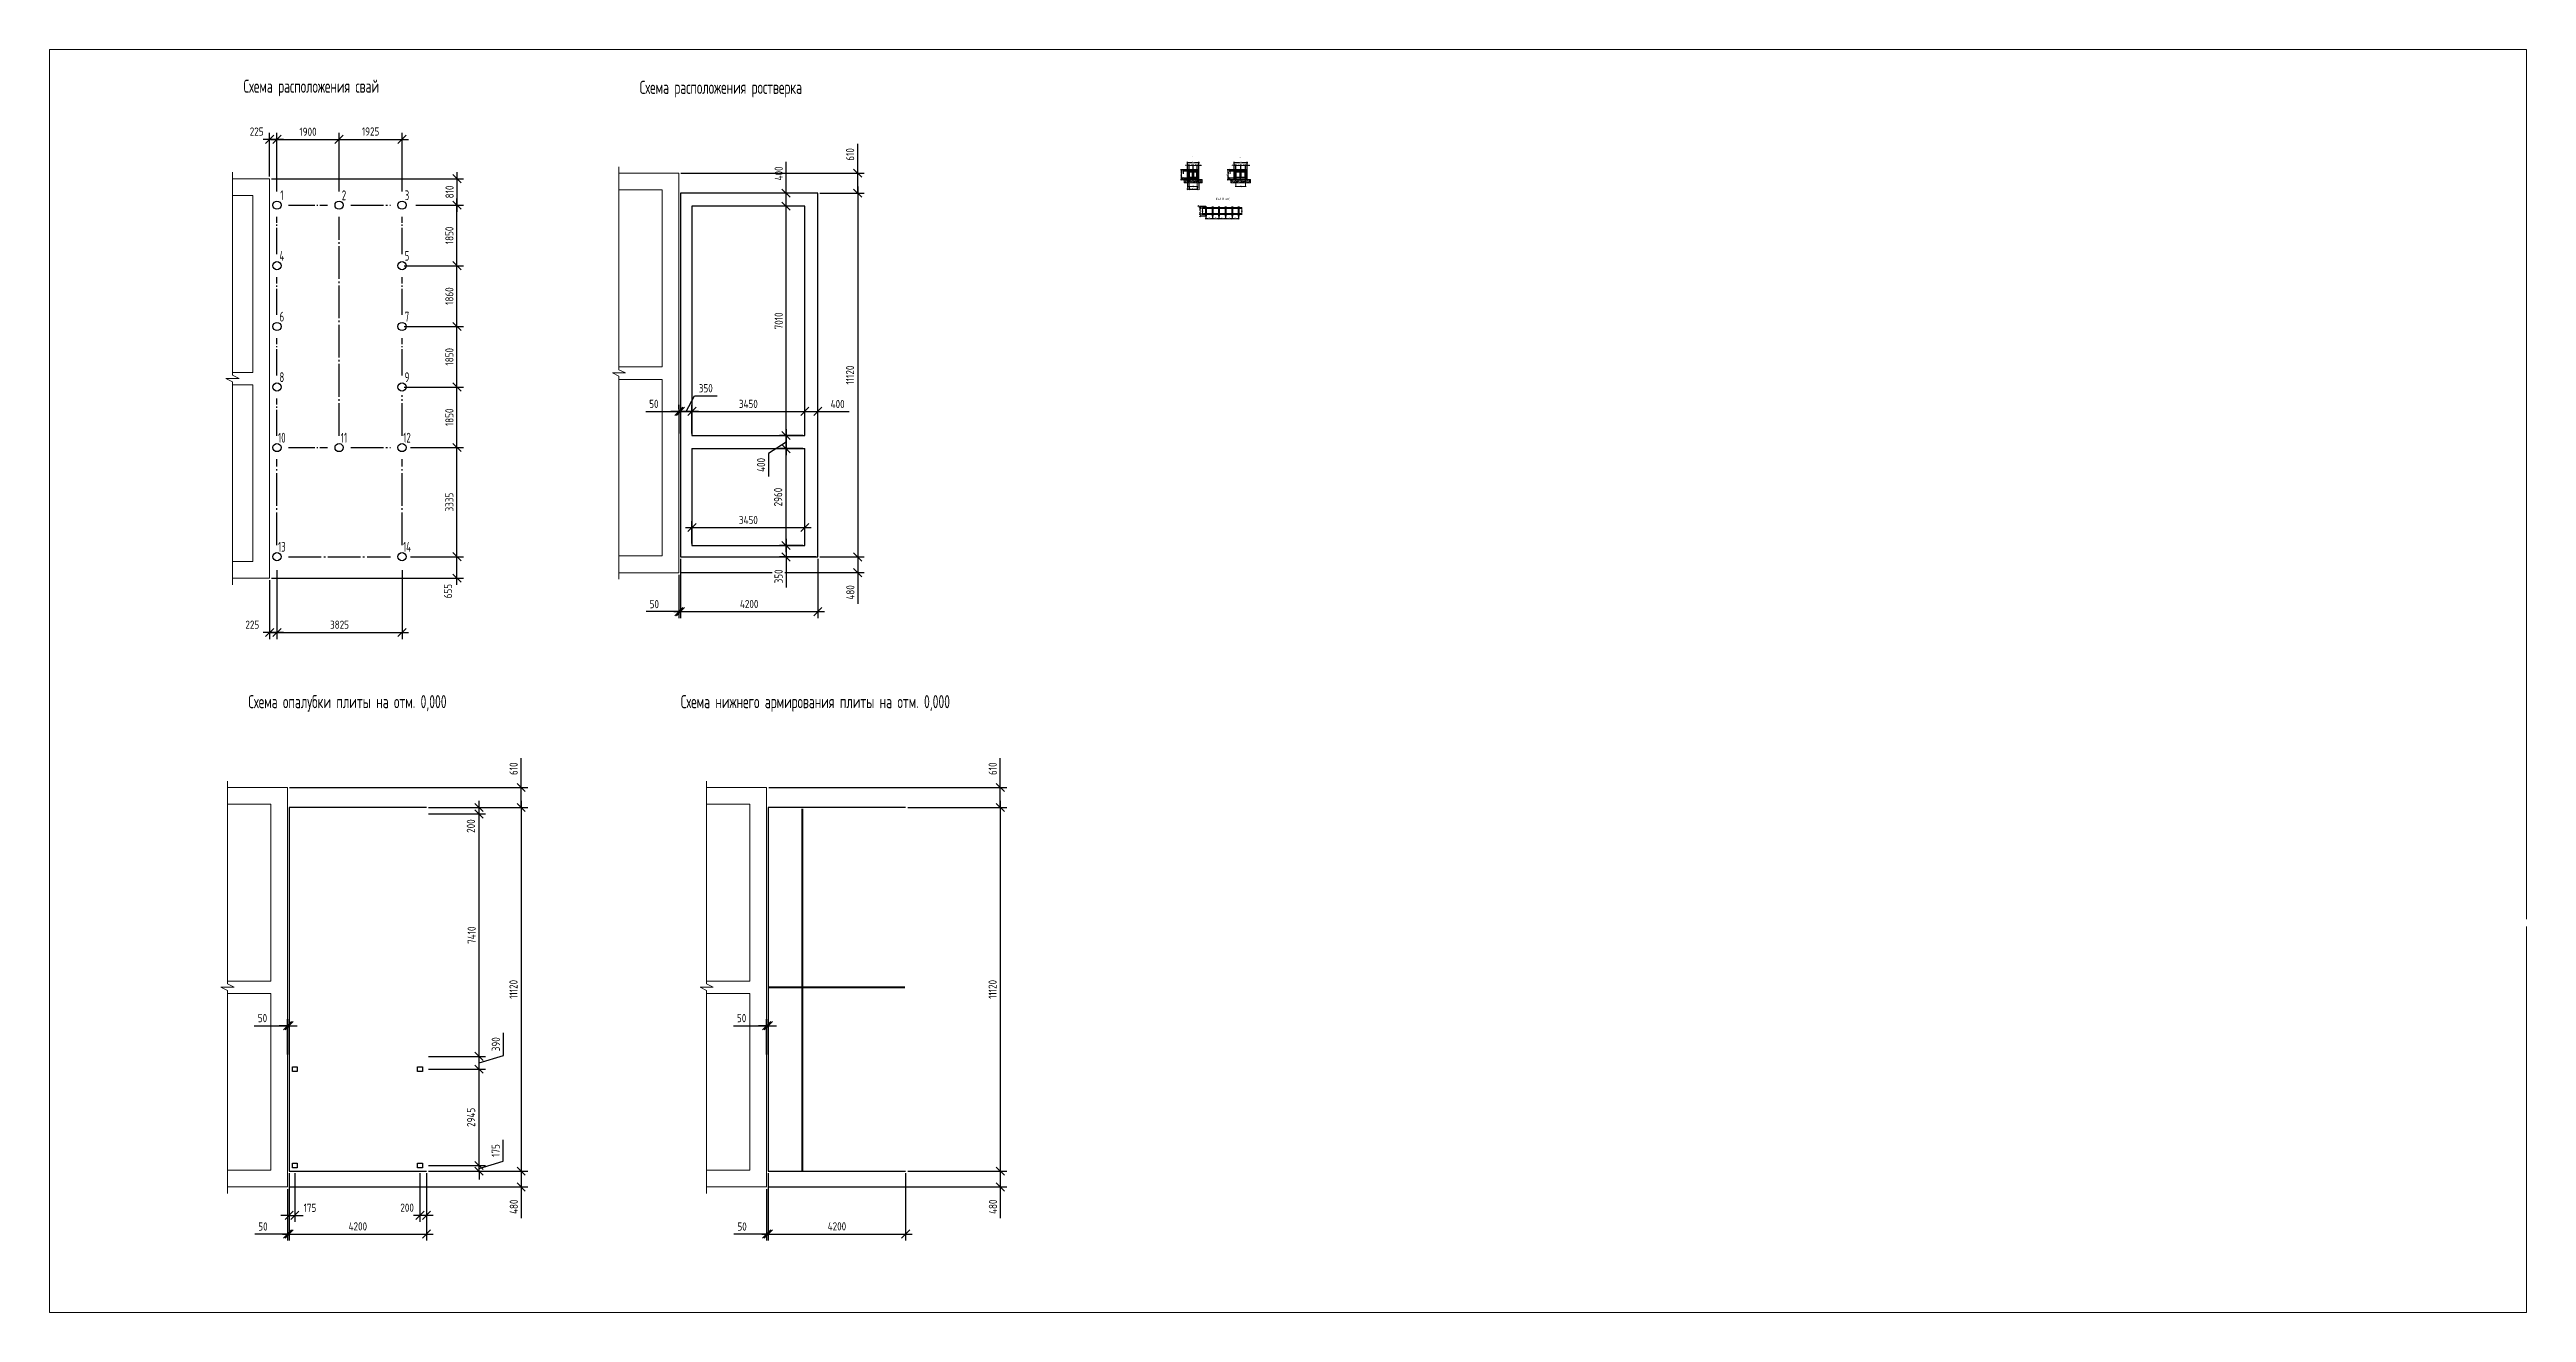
# Model space of a CAD drawing. Header units: millimetres. Extents: x -112594 to 313336, y -1917 to 255843.
# Drawn here: x -62250 to 13477, y 191642 to 230245 of the extents above; entities that cross this region are included whole.
import ezdxf
from ezdxf.enums import TextEntityAlignment as Align

# ---------------------------------------------------------------- set-up
doc = ezdxf.new("R2010")
doc.units = ezdxf.units.MM
doc.header["$MEASUREMENT"] = 0
doc.linetypes.add('CENTER', pattern=[50.8, 31.75, -6.35, 6.35, -6.35])
doc.linetypes.add('ГОСТ 2.303 5', pattern=[24, 20, -1.5, 1, -1.5])
for name, color, linetype, lineweight in [('Арматура ОСН', 6, 'Continuous', 40), ('Кирпич силикат', 31, 'Continuous', 53), ('МЕТАЛЛ-25', 122, 'Continuous', 30), ('МОНОЛИТ', 2, 'Continuous', 30), ('ОСИ', 211, 'CENTER', 15), ('размеры', 4, 'Continuous', 15), ('текст', 1, 'Continuous', 25), ('тонкая', 4, 'Continuous', 20)]:
    doc.layers.add(name, color=color, linetype=linetype, lineweight=lineweight)
doc.styles.add('style2', font='CS_Gost2304.shx')
doc.styles.add('ГОСТ 2.304', font='CS_Gost2304.shx')
doc.dimstyles.new('СПДС', dxfattribs={"dimscale": 100, "dimtxt": 2.5, "dimasz": 2.5, "dimexe": 2, "dimexo": 0.625, "dimgap": 1, "dimtad": 1, "dimdec": 0, "dimtxsty": 'ГОСТ 2.304', "dimblk": 'OBLIQUE', "dimblk1": 'OBLIQUE', "dimblk2": 'OBLIQUE', "dimcen": 2.5, "dimdle": 2, "dimadec": 0, "dimazin": 2, "dimtfac": 0.75, "dimtdec": 4, "dimtmove": 1, "dimatfit": 3, "dimfxl": 1, "dimtfill": 1, "dimtolj": 1, "dimarcsym": 1})

msp = doc.modelspace()

# ---------------------------------------------------------------- texts
at = {"layer": 'текст', "color": 0, "linetype": 'Continuous', "lineweight": 25, "ltscale": 50, "style": 'style2', "width": 0.8}
for s, p in [('Схема расположения свай', (-56319.59744, 228924.87655)), ('Схема расположения ростверка', (-44206.11966, 228890.21037)), ('Схема опалубки плиты на отм. 0,000', (-56171.76873, 210112.23631)), ('Схема нижнего армирования плиты на отм. 0,000', (-42950.72793, 210112.23631))]:
    msp.add_text(s, height=400, dxfattribs=at).set_placement(p)
at = {"layer": 'текст', "color": 0, "linetype": 'Continuous', "lineweight": 25, "ltscale": 15, "style": 'style2', "width": 0.8}
msp.add_text('Кр-1 (1 м.п.)', height=75, dxfattribs=at).set_placement((-26591.46119, 225642.5142))
at = {"layer": 'текст', "style": 'ГОСТ 2.304', "width": 0.8}
for s, p in [('4', (-55147.64455, 223940.45326)), ('6', (-55147.64455, 222080.45326)), ('8', (-55147.64455, 220230.45326)), ('10', (-55147.64455, 218380.45326)), ('11', (-53247.64455, 218380.45326))]:
    msp.add_text(s, height=300, dxfattribs=at).set_placement(p, align=Align.MIDDLE_CENTER)

# ---------------------------------------------------------------- blocks, each defined once
blk = doc.blocks.new('_Oblique')
at = {"color": 0, "linetype": 'ByBlock', "lineweight": -2}
blk.add_line((-0.5, -0.5), (0.5, 0.5), dxfattribs=at)
blk = doc.blocks.new('*D174')
at = {"layer": 'размеры', "color": 0, "lineweight": -2, "ltscale": 100, "transparency": 16777216}
for p, q in [((-42610, 215148), (-42610, 215834)), ((-39160, 215148), (-39160, 215834)), ((-42810, 215634), (-38960, 215634))]:
    blk.add_line(p, q, dxfattribs=at)
at = {"layer": 'размеры', "color": 0, "lineweight": -2, "ltscale": 100, "transparency": 16777216, "xscale": 250, "yscale": 250, "zscale": 250, "rotation": 180}
blk.add_blockref('_Oblique', (-42610, 215634), dxfattribs=at)
at = {"layer": 'размеры', "color": 0, "lineweight": -2, "ltscale": 100, "transparency": 16777216, "xscale": 250, "yscale": 250, "zscale": 250}
blk.add_blockref('_Oblique', (-39160, 215634), dxfattribs=at)
at = {"layer": 'размеры', "color": 0, "ltscale": 100, "transparency": 16777216, "insert": (-40885, 215864), "char_height": 250, "attachment_point": 5, "style": 'ГОСТ 2.304', "bg_fill": 3, "box_fill_scale": 1.25, "bg_fill_color": 256, "bg_fill_true_color": 13158600, "bg_fill_transparency": 0}
blk.add_mtext('\\A1;3450', dxfattribs=at)
blk = doc.blocks.new('*D175')
at = {"layer": 'размеры', "color": 0, "lineweight": -2, "ltscale": 100, "transparency": 16777216}
for p, q in [((-39732, 214886), (-39732, 218246)), ((-39222, 218046), (-39932, 218046)), ((-39222, 215086), (-39932, 215086))]:
    blk.add_line(p, q, dxfattribs=at)
at = {"layer": 'размеры', "color": 0, "lineweight": -2, "ltscale": 100, "transparency": 16777216, "xscale": 250, "yscale": 250, "zscale": 250}
for p, rotation in [((-39732, 218046), 90), ((-39732, 215086), 270)]:
    blk.add_blockref('_Oblique', p, dxfattribs=dict(at, rotation=rotation))
at = {"layer": 'размеры', "color": 0, "ltscale": 100, "transparency": 16777216, "insert": (-39974, 216566), "char_height": 250, "attachment_point": 5, "rotation": 90, "style": 'ГОСТ 2.304', "bg_fill": 3, "box_fill_scale": 1.25, "bg_fill_color": 256, "bg_fill_true_color": 13158600, "bg_fill_transparency": 0}
blk.add_mtext('\\A1;2960', dxfattribs=at)
blk = doc.blocks.new('*D176')
at = {"layer": 'размеры', "color": 0, "lineweight": -2, "ltscale": 100, "transparency": 16777216}
for p, q in [((-39222, 225456), (-39932, 225456)), ((-39732, 218246), (-39732, 225656)), ((-39222, 218446), (-39932, 218446))]:
    blk.add_line(p, q, dxfattribs=at)
at = {"layer": 'размеры', "color": 0, "lineweight": -2, "ltscale": 100, "transparency": 16777216, "xscale": 250, "yscale": 250, "zscale": 250}
for p, rotation in [((-39732, 225456), 90), ((-39732, 218446), 270)]:
    blk.add_blockref('_Oblique', p, dxfattribs=dict(at, rotation=rotation))
at = {"layer": 'размеры', "color": 0, "ltscale": 100, "transparency": 16777216, "insert": (-39957, 221951), "char_height": 250, "attachment_point": 5, "rotation": 90, "style": 'ГОСТ 2.304', "bg_fill": 3, "box_fill_scale": 1.25, "bg_fill_color": 256, "bg_fill_true_color": 13158600, "bg_fill_transparency": 0}
blk.add_mtext('\\A1;7010', dxfattribs=at)
blk = doc.blocks.new('*D177')
at = {"layer": 'размеры', "color": 0, "lineweight": -2, "ltscale": 100, "transparency": 16777216}
for p, q in [((-42810, 219185), (-38960, 219185)), ((-42610, 218508), (-42610, 219385)), ((-39160, 218508), (-39160, 219385))]:
    blk.add_line(p, q, dxfattribs=at)
at = {"layer": 'размеры', "color": 0, "lineweight": -2, "ltscale": 100, "transparency": 16777216, "xscale": 250, "yscale": 250, "zscale": 250, "rotation": 180}
blk.add_blockref('_Oblique', (-42610, 219185), dxfattribs=at)
at = {"layer": 'размеры', "color": 0, "lineweight": -2, "ltscale": 100, "transparency": 16777216, "xscale": 250, "yscale": 250, "zscale": 250}
blk.add_blockref('_Oblique', (-39160, 219185), dxfattribs=at)
at = {"layer": 'размеры', "color": 0, "ltscale": 100, "transparency": 16777216, "insert": (-40885, 219415), "char_height": 250, "attachment_point": 5, "style": 'ГОСТ 2.304', "bg_fill": 3, "box_fill_scale": 1.25, "bg_fill_color": 256, "bg_fill_true_color": 13158600, "bg_fill_transparency": 0}
blk.add_mtext('\\A1;3450', dxfattribs=at)
blk = doc.blocks.new('*D185')
at = {"layer": 'размеры', "color": 0, "lineweight": -2, "ltscale": 100, "transparency": 16777216}
for p, q in [((-55298, 214327), (-55298, 212224)), ((-51473, 214327), (-51473, 212224)), ((-55498, 212424), (-51273, 212424))]:
    blk.add_line(p, q, dxfattribs=at)
at = {"layer": 'размеры', "color": 0, "lineweight": -2, "ltscale": 100, "transparency": 16777216, "xscale": 250, "yscale": 250, "zscale": 250, "rotation": 180}
blk.add_blockref('_Oblique', (-55298, 212424), dxfattribs=at)
at = {"layer": 'размеры', "color": 0, "lineweight": -2, "ltscale": 100, "transparency": 16777216, "xscale": 250, "yscale": 250, "zscale": 250}
blk.add_blockref('_Oblique', (-51473, 212424), dxfattribs=at)
at = {"layer": 'размеры', "color": 0, "ltscale": 100, "transparency": 16777216, "insert": (-53385, 212664), "char_height": 250, "attachment_point": 5, "style": 'ГОСТ 2.304', "bg_fill": 3, "box_fill_scale": 1.25, "bg_fill_color": 256, "bg_fill_true_color": 13158600, "bg_fill_transparency": 0}
blk.add_mtext('\\A1;3825', dxfattribs=at)
blk = doc.blocks.new('*D186')
at = {"layer": 'размеры', "color": 0, "lineweight": -2, "ltscale": 100, "transparency": 16777216}
for p, q in [((-49795, 214544), (-49795, 218279)), ((-51210, 218079), (-49595, 218079)), ((-51210, 214744), (-49595, 214744))]:
    blk.add_line(p, q, dxfattribs=at)
at = {"layer": 'размеры', "color": 0, "lineweight": -2, "ltscale": 100, "transparency": 16777216, "xscale": 250, "yscale": 250, "zscale": 250}
for p, rotation in [((-49795, 218079), 90), ((-49795, 214744), 270)]:
    blk.add_blockref('_Oblique', p, dxfattribs=dict(at, rotation=rotation))
at = {"layer": 'размеры', "color": 0, "ltscale": 100, "transparency": 16777216, "insert": (-50025, 216412), "char_height": 250, "attachment_point": 5, "rotation": 90, "style": 'ГОСТ 2.304', "bg_fill": 3, "box_fill_scale": 1.25, "bg_fill_color": 256, "bg_fill_true_color": 13158600, "bg_fill_transparency": 0}
blk.add_mtext('\\A1;3335', dxfattribs=at)
blk = doc.blocks.new('*D187')
at = {"layer": 'размеры', "color": 0, "lineweight": -2, "ltscale": 100, "transparency": 16777216}
for p, q in [((-51410, 219929), (-49595, 219929)), ((-49795, 217879), (-49795, 220129)), ((-51210, 218079), (-49595, 218079))]:
    blk.add_line(p, q, dxfattribs=at)
at = {"layer": 'размеры', "color": 0, "lineweight": -2, "ltscale": 100, "transparency": 16777216, "xscale": 250, "yscale": 250, "zscale": 250}
for p, rotation in [((-49795, 219929), 90), ((-49795, 218079), 270)]:
    blk.add_blockref('_Oblique', p, dxfattribs=dict(at, rotation=rotation))
at = {"layer": 'размеры', "color": 0, "ltscale": 100, "transparency": 16777216, "insert": (-50025, 219004), "char_height": 250, "attachment_point": 5, "rotation": 90, "style": 'ГОСТ 2.304', "bg_fill": 3, "box_fill_scale": 1.25, "bg_fill_color": 256, "bg_fill_true_color": 13158600, "bg_fill_transparency": 0}
blk.add_mtext('\\A1;1850', dxfattribs=at)
blk = doc.blocks.new('*D188')
at = {"layer": 'размеры', "color": 0, "lineweight": -2, "ltscale": 100, "transparency": 16777216}
for p, q in [((-49795, 219729), (-49795, 221979)), ((-51410, 221779), (-49595, 221779)), ((-51410, 219929), (-49595, 219929))]:
    blk.add_line(p, q, dxfattribs=at)
at = {"layer": 'размеры', "color": 0, "lineweight": -2, "ltscale": 100, "transparency": 16777216, "xscale": 250, "yscale": 250, "zscale": 250}
for p, rotation in [((-49795, 221779), 90), ((-49795, 219929), 270)]:
    blk.add_blockref('_Oblique', p, dxfattribs=dict(at, rotation=rotation))
at = {"layer": 'размеры', "color": 0, "ltscale": 100, "transparency": 16777216, "insert": (-50025, 220854), "char_height": 250, "attachment_point": 5, "rotation": 90, "style": 'ГОСТ 2.304', "bg_fill": 3, "box_fill_scale": 1.25, "bg_fill_color": 256, "bg_fill_true_color": 13158600, "bg_fill_transparency": 0}
blk.add_mtext('\\A1;1850', dxfattribs=at)
blk = doc.blocks.new('*D189')
at = {"layer": 'размеры', "color": 0, "lineweight": -2, "ltscale": 100, "transparency": 16777216}
for p, q in [((-51410, 223639), (-49595, 223639)), ((-49795, 221579), (-49795, 223839)), ((-51410, 221779), (-49595, 221779))]:
    blk.add_line(p, q, dxfattribs=at)
at = {"layer": 'размеры', "color": 0, "lineweight": -2, "ltscale": 100, "transparency": 16777216, "xscale": 250, "yscale": 250, "zscale": 250}
for p, rotation in [((-49795, 223639), 90), ((-49795, 221779), 270)]:
    blk.add_blockref('_Oblique', p, dxfattribs=dict(at, rotation=rotation))
at = {"layer": 'размеры', "color": 0, "ltscale": 100, "transparency": 16777216, "insert": (-50027, 222709), "char_height": 250, "attachment_point": 5, "rotation": 90, "style": 'ГОСТ 2.304', "bg_fill": 3, "box_fill_scale": 1.25, "bg_fill_color": 256, "bg_fill_true_color": 13158600, "bg_fill_transparency": 0}
blk.add_mtext('\\A1;1860', dxfattribs=at)
blk = doc.blocks.new('*D190')
at = {"layer": 'размеры', "color": 0, "lineweight": -2, "ltscale": 100, "transparency": 16777216}
for p, q in [((-49795, 223439), (-49795, 225689)), ((-51056, 225489), (-49595, 225489)), ((-51410, 223639), (-49595, 223639))]:
    blk.add_line(p, q, dxfattribs=at)
at = {"layer": 'размеры', "color": 0, "lineweight": -2, "ltscale": 100, "transparency": 16777216, "xscale": 250, "yscale": 250, "zscale": 250}
for p, rotation in [((-49795, 225489), 90), ((-49795, 223639), 270)]:
    blk.add_blockref('_Oblique', p, dxfattribs=dict(at, rotation=rotation))
at = {"layer": 'размеры', "color": 0, "ltscale": 100, "transparency": 16777216, "insert": (-50025, 224564), "char_height": 250, "attachment_point": 5, "rotation": 90, "style": 'ГОСТ 2.304', "bg_fill": 3, "box_fill_scale": 1.25, "bg_fill_color": 256, "bg_fill_true_color": 13158600, "bg_fill_transparency": 0}
blk.add_mtext('\\A1;1850', dxfattribs=at)
blk = doc.blocks.new('A$C524F1BB7')
at = {"layer": 'МОНОЛИТ', "ltscale": 100}
blk.add_circle((0, 0), 125, dxfattribs=at)
blk = doc.blocks.new('*D224')
at = {"layer": 'размеры', "color": 0, "lineweight": -2, "ltscale": 100, "transparency": 16777216}
for p, q in [((-39732, 225856), (-39732, 226812)), ((-39022, 225856), (-39932, 225856)), ((-39732, 225256), (-39732, 225856)), ((-39222, 225456), (-39932, 225456))]:
    blk.add_line(p, q, dxfattribs=at)
at = {"layer": 'размеры', "color": 0, "lineweight": -2, "ltscale": 100, "transparency": 16777216, "xscale": 250, "yscale": 250, "zscale": 250}
for p, rotation in [((-39732, 225856), 90), ((-39732, 225456), 270)]:
    blk.add_blockref('_Oblique', p, dxfattribs=dict(at, rotation=rotation))
at = {"layer": 'размеры', "color": 0, "ltscale": 100, "transparency": 16777216, "insert": (-39957, 226459), "char_height": 250, "attachment_point": 5, "rotation": 90, "style": 'ГОСТ 2.304', "bg_fill": 3, "box_fill_scale": 1.25, "bg_fill_color": 256, "bg_fill_true_color": 13158600, "bg_fill_transparency": 0}
blk.add_mtext('\\A1;400', dxfattribs=at)
blk = doc.blocks.new('*D225')
at = {"layer": 'размеры', "color": 0, "lineweight": -2, "ltscale": 100, "transparency": 16777216}
for p, q in [((-39732, 218246), (-40270, 217902)), ((-39222, 218446), (-39932, 218446)), ((-39732, 218646), (-39732, 217846)), ((-40270, 217902), (-40270, 217195)), ((-39222, 218046), (-39932, 218046))]:
    blk.add_line(p, q, dxfattribs=at)
at = {"layer": 'размеры', "color": 0, "lineweight": -2, "ltscale": 100, "transparency": 16777216, "xscale": 250, "yscale": 250, "zscale": 250}
for p, rotation in [((-39732, 218446), 90), ((-39732, 218046), 270)]:
    blk.add_blockref('_Oblique', p, dxfattribs=dict(at, rotation=rotation))
at = {"layer": 'размеры', "color": 0, "ltscale": 100, "transparency": 16777216, "insert": (-40495, 217548), "char_height": 250, "attachment_point": 5, "rotation": 90, "style": 'ГОСТ 2.304', "bg_fill": 3, "box_fill_scale": 1.25, "bg_fill_color": 256, "bg_fill_true_color": 13158600, "bg_fill_transparency": 0}
blk.add_mtext('\\A1;400', dxfattribs=at)
blk = doc.blocks.new('*D226')
at = {"layer": 'размеры', "color": 0, "lineweight": -2, "ltscale": 100, "transparency": 16777216}
for p, q in [((-42785, 219185), (-42531, 219663)), ((-42531, 219663), (-41843, 219663)), ((-42410, 219185), (-43160, 219185)), ((-42960, 218508), (-42960, 219385)), ((-42610, 218508), (-42610, 219385))]:
    blk.add_line(p, q, dxfattribs=at)
at = {"layer": 'размеры', "color": 0, "lineweight": -2, "ltscale": 100, "transparency": 16777216, "xscale": 250, "yscale": 250, "zscale": 250, "rotation": 180}
blk.add_blockref('_Oblique', (-42960, 219185), dxfattribs=at)
at = {"layer": 'размеры', "color": 0, "lineweight": -2, "ltscale": 100, "transparency": 16777216, "xscale": 250, "yscale": 250, "zscale": 250}
blk.add_blockref('_Oblique', (-42610, 219185), dxfattribs=at)
at = {"layer": 'размеры', "color": 0, "ltscale": 100, "transparency": 16777216, "insert": (-42187, 219893), "char_height": 250, "attachment_point": 5, "style": 'ГОСТ 2.304', "bg_fill": 3, "box_fill_scale": 1.25, "bg_fill_color": 256, "bg_fill_true_color": 13158600, "bg_fill_transparency": 0}
blk.add_mtext('\\A1;350', dxfattribs=at)
blk = doc.blocks.new('*D227')
at = {"layer": 'размеры', "color": 0, "lineweight": -2, "ltscale": 100, "transparency": 16777216}
for p, q in [((-44024, 219185), (-43010, 219185)), ((-43010, 219185), (-43260, 219185)), ((-43010, 219248), (-43010, 219385)), ((-42960, 219185), (-43010, 219185)), ((-42960, 219185), (-43010, 219185)), ((-42960, 219248), (-42960, 219385)), ((-42960, 219185), (-42710, 219185))]:
    blk.add_line(p, q, dxfattribs=at)
at = {"layer": 'размеры', "color": 0, "lineweight": -2, "ltscale": 100, "transparency": 16777216, "xscale": 250, "yscale": 250, "zscale": 250}
blk.add_blockref('_Oblique', (-43010, 219185), dxfattribs=at)
at = {"layer": 'размеры', "color": 0, "lineweight": -2, "ltscale": 100, "transparency": 16777216, "xscale": 250, "yscale": 250, "zscale": 250, "rotation": 180}
blk.add_blockref('_Oblique', (-42960, 219185), dxfattribs=at)
at = {"layer": 'размеры', "color": 0, "ltscale": 100, "transparency": 16777216, "insert": (-43774, 219415), "char_height": 250, "attachment_point": 5, "style": 'ГОСТ 2.304', "bg_fill": 3, "box_fill_scale": 1.25, "bg_fill_color": 256, "bg_fill_true_color": 13158600, "bg_fill_transparency": 0}
blk.add_mtext('\\A1;50', dxfattribs=at)
blk = doc.blocks.new('*D228')
at = {"layer": 'размеры', "color": 0, "lineweight": -2, "ltscale": 100, "transparency": 16777216}
for p, q in [((-37542, 226465), (-37542, 227364)), ((-42947, 226465), (-37342, 226465)), ((-37542, 225856), (-37542, 226665)), ((-38697, 225856), (-37342, 225856))]:
    blk.add_line(p, q, dxfattribs=at)
at = {"layer": 'размеры', "color": 0, "lineweight": -2, "ltscale": 100, "transparency": 16777216, "xscale": 250, "yscale": 250, "zscale": 250}
for p, rotation in [((-37542, 226465), 90), ((-37542, 225856), 270)]:
    blk.add_blockref('_Oblique', p, dxfattribs=dict(at, rotation=rotation))
at = {"layer": 'размеры', "color": 0, "ltscale": 100, "transparency": 16777216, "insert": (-37774, 227040), "char_height": 250, "attachment_point": 5, "rotation": 90, "style": 'ГОСТ 2.304', "bg_fill": 3, "box_fill_scale": 1.25, "bg_fill_color": 256, "bg_fill_true_color": 13158600, "bg_fill_transparency": 0}
blk.add_mtext('\\A1;610', dxfattribs=at)
blk = doc.blocks.new('*D229')
at = {"layer": 'размеры', "color": 0, "lineweight": -2, "ltscale": 100, "transparency": 16777216}
for p, q in [((-38697, 225856), (-37342, 225856)), ((-37542, 226056), (-37542, 214536)), ((-38697, 214736), (-37342, 214736))]:
    blk.add_line(p, q, dxfattribs=at)
at = {"layer": 'размеры', "color": 0, "lineweight": -2, "ltscale": 100, "transparency": 16777216, "xscale": 250, "yscale": 250, "zscale": 250}
for p, rotation in [((-37542, 225856), 90), ((-37542, 214736), 270)]:
    blk.add_blockref('_Oblique', p, dxfattribs=dict(at, rotation=rotation))
at = {"layer": 'размеры', "color": 0, "ltscale": 100, "transparency": 16777216, "insert": (-37777, 220296), "char_height": 250, "attachment_point": 5, "rotation": 90, "style": 'ГОСТ 2.304', "bg_fill": 3, "box_fill_scale": 1.25, "bg_fill_color": 256, "bg_fill_true_color": 13158600, "bg_fill_transparency": 0}
blk.add_mtext('\\A1;11120', dxfattribs=at)
blk = doc.blocks.new('*D230')
at = {"layer": 'размеры', "color": 0, "lineweight": -2, "ltscale": 100, "transparency": 16777216}
for p, q in [((-38697, 214736), (-37342, 214736)), ((-37542, 214736), (-37542, 214055)), ((-42947, 214255), (-37342, 214255)), ((-37542, 214255), (-37542, 213298))]:
    blk.add_line(p, q, dxfattribs=at)
at = {"layer": 'размеры', "color": 0, "lineweight": -2, "ltscale": 100, "transparency": 16777216, "xscale": 250, "yscale": 250, "zscale": 250}
for p, rotation in [((-37542, 214736), 90), ((-37542, 214255), 270)]:
    blk.add_blockref('_Oblique', p, dxfattribs=dict(at, rotation=rotation))
at = {"layer": 'размеры', "color": 0, "ltscale": 100, "transparency": 16777216, "insert": (-37767, 213651), "char_height": 250, "attachment_point": 5, "rotation": 90, "style": 'ГОСТ 2.304', "bg_fill": 3, "box_fill_scale": 1.25, "bg_fill_color": 256, "bg_fill_true_color": 13158600, "bg_fill_transparency": 0}
blk.add_mtext('\\A1;480', dxfattribs=at)
blk = doc.blocks.new('*D231')
at = {"layer": 'размеры', "color": 0, "lineweight": -2, "ltscale": 100, "transparency": 16777216}
for p, q in [((-42960, 214673), (-42960, 212863)), ((-43010, 214192), (-43010, 212863)), ((-43010, 213063), (-44010, 213063)), ((-42960, 213063), (-43010, 213063)), ((-42960, 213063), (-42710, 213063))]:
    blk.add_line(p, q, dxfattribs=at)
at = {"layer": 'размеры', "color": 0, "lineweight": -2, "ltscale": 100, "transparency": 16777216, "xscale": 250, "yscale": 250, "zscale": 250}
blk.add_blockref('_Oblique', (-43010, 213063), dxfattribs=at)
at = {"layer": 'размеры', "color": 0, "lineweight": -2, "ltscale": 100, "transparency": 16777216, "xscale": 250, "yscale": 250, "zscale": 250, "rotation": 180}
blk.add_blockref('_Oblique', (-42960, 213063), dxfattribs=at)
at = {"layer": 'размеры', "color": 0, "ltscale": 100, "transparency": 16777216, "insert": (-43760, 213293), "char_height": 250, "attachment_point": 5, "style": 'ГОСТ 2.304', "bg_fill": 3, "box_fill_scale": 1.25, "bg_fill_color": 256, "bg_fill_true_color": 13158600, "bg_fill_transparency": 0}
blk.add_mtext('\\A1;50', dxfattribs=at)
blk = doc.blocks.new('*D232')
at = {"layer": 'размеры', "color": 0, "lineweight": -2, "ltscale": 100, "transparency": 16777216}
for p, q in [((-42960, 214673), (-42960, 212863)), ((-38760, 214673), (-38760, 212863)), ((-43160, 213063), (-38560, 213063))]:
    blk.add_line(p, q, dxfattribs=at)
at = {"layer": 'размеры', "color": 0, "lineweight": -2, "ltscale": 100, "transparency": 16777216, "xscale": 250, "yscale": 250, "zscale": 250, "rotation": 180}
blk.add_blockref('_Oblique', (-42960, 213063), dxfattribs=at)
at = {"layer": 'размеры', "color": 0, "lineweight": -2, "ltscale": 100, "transparency": 16777216, "xscale": 250, "yscale": 250, "zscale": 250}
blk.add_blockref('_Oblique', (-38760, 213063), dxfattribs=at)
at = {"layer": 'размеры', "color": 0, "ltscale": 100, "transparency": 16777216, "insert": (-40860, 213298), "char_height": 250, "attachment_point": 5, "style": 'ГОСТ 2.304', "bg_fill": 3, "box_fill_scale": 1.25, "bg_fill_color": 256, "bg_fill_true_color": 13158600, "bg_fill_transparency": 0}
blk.add_mtext('\\A1;4200', dxfattribs=at)
blk = doc.blocks.new('*D233')
at = {"layer": 'размеры', "color": 0, "lineweight": -2, "ltscale": 100, "transparency": 16777216}
for p, q in [((-55298, 214327), (-55298, 212224)), ((-55522, 214025), (-55522, 212224)), ((-55098, 212424), (-55722, 212424))]:
    blk.add_line(p, q, dxfattribs=at)
at = {"layer": 'размеры', "color": 0, "ltscale": 100, "transparency": 16777216, "insert": (-56051, 212664), "char_height": 250, "attachment_point": 5, "style": 'ГОСТ 2.304', "bg_fill": 3, "box_fill_scale": 1.25, "bg_fill_color": 256, "bg_fill_true_color": 13158600, "bg_fill_transparency": 0}
blk.add_mtext('\\A1;225', dxfattribs=at)
at = {"layer": 'размеры', "color": 0, "lineweight": -2, "ltscale": 100, "transparency": 16777216, "xscale": 250, "yscale": 250, "zscale": 250, "rotation": 180}
blk.add_blockref('_Oblique', (-55522, 212424), dxfattribs=at)
at = {"layer": 'размеры', "color": 0, "lineweight": -2, "ltscale": 100, "transparency": 16777216, "xscale": 250, "yscale": 250, "zscale": 250}
blk.add_blockref('_Oblique', (-55298, 212424), dxfattribs=at)
blk = doc.blocks.new('*D234')
at = {"layer": 'размеры', "color": 0, "lineweight": -2, "ltscale": 100, "transparency": 16777216}
for p, q in [((-55098, 227499), (-55722, 227499)), ((-55522, 226360), (-55522, 227699)), ((-55298, 225906), (-55298, 227699))]:
    blk.add_line(p, q, dxfattribs=at)
at = {"layer": 'размеры', "color": 0, "ltscale": 100, "transparency": 16777216, "insert": (-55918, 227739), "char_height": 250, "attachment_point": 5, "style": 'ГОСТ 2.304', "bg_fill": 3, "box_fill_scale": 1.25, "bg_fill_color": 256, "bg_fill_true_color": 13158600, "bg_fill_transparency": 0}
blk.add_mtext('\\A1;225', dxfattribs=at)
at = {"layer": 'размеры', "color": 0, "lineweight": -2, "ltscale": 100, "transparency": 16777216, "xscale": 250, "yscale": 250, "zscale": 250, "rotation": 180}
blk.add_blockref('_Oblique', (-55522, 227499), dxfattribs=at)
at = {"layer": 'размеры', "color": 0, "lineweight": -2, "ltscale": 100, "transparency": 16777216, "xscale": 250, "yscale": 250, "zscale": 250}
blk.add_blockref('_Oblique', (-55298, 227499), dxfattribs=at)
blk = doc.blocks.new('*D235')
at = {"layer": 'размеры', "color": 0, "lineweight": -2, "ltscale": 100, "transparency": 16777216}
for p, q in [((-55498, 227499), (-53198, 227499)), ((-55298, 225906), (-55298, 227699)), ((-53398, 225906), (-53398, 227699))]:
    blk.add_line(p, q, dxfattribs=at)
at = {"layer": 'размеры', "color": 0, "lineweight": -2, "ltscale": 100, "transparency": 16777216, "xscale": 250, "yscale": 250, "zscale": 250, "rotation": 180}
blk.add_blockref('_Oblique', (-55298, 227499), dxfattribs=at)
at = {"layer": 'размеры', "color": 0, "lineweight": -2, "ltscale": 100, "transparency": 16777216, "xscale": 250, "yscale": 250, "zscale": 250}
blk.add_blockref('_Oblique', (-53398, 227499), dxfattribs=at)
at = {"layer": 'размеры', "color": 0, "ltscale": 100, "transparency": 16777216, "insert": (-54348, 227732), "char_height": 250, "attachment_point": 5, "style": 'ГОСТ 2.304', "bg_fill": 3, "box_fill_scale": 1.25, "bg_fill_color": 256, "bg_fill_true_color": 13158600, "bg_fill_transparency": 0}
blk.add_mtext('\\A1;1900', dxfattribs=at)
blk = doc.blocks.new('*D236')
at = {"layer": 'размеры', "color": 0, "lineweight": -2, "ltscale": 100, "transparency": 16777216}
for p, q in [((-53598, 227499), (-51273, 227499)), ((-53398, 225906), (-53398, 227699)), ((-51473, 225906), (-51473, 227699))]:
    blk.add_line(p, q, dxfattribs=at)
at = {"layer": 'размеры', "color": 0, "lineweight": -2, "ltscale": 100, "transparency": 16777216, "xscale": 250, "yscale": 250, "zscale": 250, "rotation": 180}
blk.add_blockref('_Oblique', (-53398, 227499), dxfattribs=at)
at = {"layer": 'размеры', "color": 0, "lineweight": -2, "ltscale": 100, "transparency": 16777216, "xscale": 250, "yscale": 250, "zscale": 250}
blk.add_blockref('_Oblique', (-51473, 227499), dxfattribs=at)
at = {"layer": 'размеры', "color": 0, "ltscale": 100, "transparency": 16777216, "insert": (-52435, 227741), "char_height": 250, "attachment_point": 5, "style": 'ГОСТ 2.304', "bg_fill": 3, "box_fill_scale": 1.25, "bg_fill_color": 256, "bg_fill_true_color": 13158600, "bg_fill_transparency": 0}
blk.add_mtext('\\A1;1925', dxfattribs=at)
blk = doc.blocks.new('*D237')
at = {"layer": 'размеры', "color": 0, "lineweight": -2, "ltscale": 100, "transparency": 16777216}
for p, q in [((-49795, 226498), (-49795, 225289)), ((-55460, 226298), (-49595, 226298)), ((-51056, 225489), (-49595, 225489))]:
    blk.add_line(p, q, dxfattribs=at)
at = {"layer": 'размеры', "color": 0, "lineweight": -2, "ltscale": 100, "transparency": 16777216, "xscale": 250, "yscale": 250, "zscale": 250}
for p, rotation in [((-49795, 226298), 90), ((-49795, 225489), 270)]:
    blk.add_blockref('_Oblique', p, dxfattribs=dict(at, rotation=rotation))
at = {"layer": 'размеры', "color": 0, "ltscale": 100, "transparency": 16777216, "insert": (-50020, 225893), "char_height": 250, "attachment_point": 5, "rotation": 90, "style": 'ГОСТ 2.304', "bg_fill": 3, "box_fill_scale": 1.25, "bg_fill_color": 256, "bg_fill_true_color": 13158600, "bg_fill_transparency": 0}
blk.add_mtext('\\A1;810', dxfattribs=at)
blk = doc.blocks.new('*D238')
at = {"layer": 'размеры', "color": 0, "lineweight": -2, "ltscale": 100, "transparency": 16777216}
for p, q in [((-51056, 214744), (-49595, 214744)), ((-49795, 213888), (-49795, 214944)), ((-55460, 214088), (-49595, 214088))]:
    blk.add_line(p, q, dxfattribs=at)
at = {"layer": 'размеры', "color": 0, "lineweight": -2, "ltscale": 100, "transparency": 16777216, "xscale": 250, "yscale": 250, "zscale": 250, "rotation": 90}
blk.add_blockref('_Oblique', (-49795, 214744), dxfattribs=at)
at = {"layer": 'размеры', "color": 0, "ltscale": 100, "transparency": 16777216, "insert": (-50067, 213691), "char_height": 250, "attachment_point": 5, "rotation": 90, "style": 'ГОСТ 2.304', "bg_fill": 3, "box_fill_scale": 1.25, "bg_fill_color": 256, "bg_fill_true_color": 13158600, "bg_fill_transparency": 0}
blk.add_mtext('\\A1;655', dxfattribs=at)
at = {"layer": 'размеры', "color": 0, "lineweight": -2, "ltscale": 100, "transparency": 16777216, "xscale": 250, "yscale": 250, "zscale": 250, "rotation": 270}
blk.add_blockref('_Oblique', (-49795, 214088), dxfattribs=at)
blk = doc.blocks.new('*D239')
at = {"layer": 'размеры', "color": 0, "lineweight": -2, "ltscale": 100, "transparency": 16777216}
for p, q in [((-39360, 219185), (-38760, 219185)), ((-39160, 218508), (-39160, 219385)), ((-38760, 218508), (-38760, 219385)), ((-38760, 219185), (-37803, 219185))]:
    blk.add_line(p, q, dxfattribs=at)
at = {"layer": 'размеры', "color": 0, "lineweight": -2, "ltscale": 100, "transparency": 16777216, "xscale": 250, "yscale": 250, "zscale": 250, "rotation": 180}
blk.add_blockref('_Oblique', (-39160, 219185), dxfattribs=at)
at = {"layer": 'размеры', "color": 0, "lineweight": -2, "ltscale": 100, "transparency": 16777216, "xscale": 250, "yscale": 250, "zscale": 250}
blk.add_blockref('_Oblique', (-38760, 219185), dxfattribs=at)
at = {"layer": 'размеры', "color": 0, "ltscale": 100, "transparency": 16777216, "insert": (-38156, 219410), "char_height": 250, "attachment_point": 5, "style": 'ГОСТ 2.304', "bg_fill": 3, "box_fill_scale": 1.25, "bg_fill_color": 256, "bg_fill_true_color": 13158600, "bg_fill_transparency": 0}
blk.add_mtext('\\A1;400', dxfattribs=at)
blk = doc.blocks.new('*D240')
at = {"layer": 'размеры', "color": 0, "lineweight": -2, "ltscale": 100, "transparency": 16777216}
for p, q in [((-39222, 215086), (-39932, 215086)), ((-39732, 215286), (-39732, 214736)), ((-38822, 214736), (-39932, 214736)), ((-39732, 214736), (-39732, 213798))]:
    blk.add_line(p, q, dxfattribs=at)
at = {"layer": 'размеры', "color": 0, "lineweight": -2, "ltscale": 100, "transparency": 16777216, "xscale": 250, "yscale": 250, "zscale": 250}
for p, rotation in [((-39732, 215086), 90), ((-39732, 214736), 270)]:
    blk.add_blockref('_Oblique', p, dxfattribs=dict(at, rotation=rotation))
at = {"layer": 'размеры', "color": 0, "ltscale": 100, "transparency": 16777216, "insert": (-39962, 214142), "char_height": 250, "attachment_point": 5, "rotation": 90, "style": 'ГОСТ 2.304', "bg_fill": 3, "box_fill_scale": 1.25, "bg_fill_color": 256, "bg_fill_true_color": 13158600, "bg_fill_transparency": 0}
blk.add_mtext('\\A1;350', dxfattribs=at)
blk = doc.blocks.new('*D242')
at = {"layer": 'размеры', "color": 0, "lineweight": -2, "ltscale": 10, "transparency": 16777216}
for p, q in [((-27460, 226707), (-27535, 226707)), ((-27410, 226707), (-27480, 226707)), ((-27460, 226575), (-27460, 226727)), ((-27410, 226565), (-27410, 226727))]:
    blk.add_line(p, q, dxfattribs=at)
at = {"layer": 'размеры', "color": 0, "lineweight": -2, "ltscale": 10, "transparency": 16777216, "xscale": 25, "yscale": 25, "zscale": 25, "rotation": 180}
blk.add_blockref('_Oblique', (-27460, 226707), dxfattribs=at)
at = {"layer": 'размеры', "color": 0, "lineweight": -2, "ltscale": 10, "transparency": 16777216, "xscale": 25, "yscale": 25, "zscale": 25}
blk.add_blockref('_Oblique', (-27410, 226707), dxfattribs=at)
at = {"layer": 'размеры', "color": 0, "ltscale": 10, "transparency": 16777216, "insert": (-27510, 226730), "char_height": 25, "attachment_point": 5, "style": 'ГОСТ 2.304', "bg_fill": 3, "box_fill_scale": 1.25, "bg_fill_color": 256, "bg_fill_true_color": 13158600, "bg_fill_transparency": 0}
blk.add_mtext('\\A1;50', dxfattribs=at)
blk = doc.blocks.new('*D243')
at = {"layer": 'размеры', "color": 0, "lineweight": -2, "ltscale": 10, "transparency": 16777216}
for p, q in [((-27180, 226707), (-27110, 226707)), ((-27160, 226565), (-27160, 226727)), ((-27110, 226575), (-27110, 226727)), ((-27110, 226707), (-27035, 226707))]:
    blk.add_line(p, q, dxfattribs=at)
at = {"layer": 'размеры', "color": 0, "lineweight": -2, "ltscale": 10, "transparency": 16777216, "xscale": 25, "yscale": 25, "zscale": 25, "rotation": 180}
blk.add_blockref('_Oblique', (-27160, 226707), dxfattribs=at)
at = {"layer": 'размеры', "color": 0, "lineweight": -2, "ltscale": 10, "transparency": 16777216, "xscale": 25, "yscale": 25, "zscale": 25}
blk.add_blockref('_Oblique', (-27110, 226707), dxfattribs=at)
at = {"layer": 'размеры', "color": 0, "ltscale": 10, "transparency": 16777216, "insert": (-27060, 226730), "char_height": 25, "attachment_point": 5, "style": 'ГОСТ 2.304', "bg_fill": 3, "box_fill_scale": 1.25, "bg_fill_color": 256, "bg_fill_true_color": 13158600, "bg_fill_transparency": 0}
blk.add_mtext('\\A1;50', dxfattribs=at)
blk = doc.blocks.new('*D244')
at = {"layer": 'размеры', "color": 0, "lineweight": -2, "ltscale": 10, "transparency": 16777216}
for p, q in [((-27430, 226707), (-27265, 226707)), ((-27410, 226565), (-27410, 226727)), ((-27285, 226565), (-27285, 226727))]:
    blk.add_line(p, q, dxfattribs=at)
at = {"layer": 'размеры', "color": 0, "lineweight": -2, "ltscale": 10, "transparency": 16777216, "xscale": 25, "yscale": 25, "zscale": 25, "rotation": 180}
blk.add_blockref('_Oblique', (-27410, 226707), dxfattribs=at)
at = {"layer": 'размеры', "color": 0, "lineweight": -2, "ltscale": 10, "transparency": 16777216, "xscale": 25, "yscale": 25, "zscale": 25}
blk.add_blockref('_Oblique', (-27285, 226707), dxfattribs=at)
at = {"layer": 'размеры', "color": 0, "ltscale": 10, "transparency": 16777216, "insert": (-27348, 226731), "char_height": 25, "attachment_point": 5, "style": 'ГОСТ 2.304', "bg_fill": 3, "box_fill_scale": 1.25, "bg_fill_color": 256, "bg_fill_true_color": 13158600, "bg_fill_transparency": 0}
blk.add_mtext('\\A1;125', dxfattribs=at)
blk = doc.blocks.new('*D245')
at = {"layer": 'размеры', "color": 0, "lineweight": -2, "ltscale": 10, "transparency": 16777216}
for p, q in [((-27305, 226707), (-27140, 226707)), ((-27285, 226565), (-27285, 226727)), ((-27160, 226565), (-27160, 226727))]:
    blk.add_line(p, q, dxfattribs=at)
at = {"layer": 'размеры', "color": 0, "lineweight": -2, "ltscale": 10, "transparency": 16777216, "xscale": 25, "yscale": 25, "zscale": 25, "rotation": 180}
blk.add_blockref('_Oblique', (-27285, 226707), dxfattribs=at)
at = {"layer": 'размеры', "color": 0, "lineweight": -2, "ltscale": 10, "transparency": 16777216, "xscale": 25, "yscale": 25, "zscale": 25}
blk.add_blockref('_Oblique', (-27160, 226707), dxfattribs=at)
at = {"layer": 'размеры', "color": 0, "ltscale": 10, "transparency": 16777216, "insert": (-27223, 226731), "char_height": 25, "attachment_point": 5, "style": 'ГОСТ 2.304', "bg_fill": 3, "box_fill_scale": 1.25, "bg_fill_color": 256, "bg_fill_true_color": 13158600, "bg_fill_transparency": 0}
blk.add_mtext('\\A1;125', dxfattribs=at)
blk = doc.blocks.new('*D246')
at = {"layer": 'размеры', "color": 0, "lineweight": -2, "ltscale": 10, "transparency": 16777216}
for p, q in [((-27637, 226308), (-27637, 226358)), ((-27589, 226293), (-27637, 226308)), ((-27416, 226318), (-27609, 226318)), ((-27466, 226268), (-27609, 226268)), ((-27589, 226248), (-27589, 226338))]:
    blk.add_line(p, q, dxfattribs=at)
at = {"layer": 'размеры', "color": 0, "ltscale": 10, "transparency": 16777216, "insert": (-27660, 226333), "char_height": 25, "attachment_point": 5, "rotation": 90, "style": 'ГОСТ 2.304', "bg_fill": 3, "box_fill_scale": 1.25, "bg_fill_color": 256, "bg_fill_true_color": 13158600, "bg_fill_transparency": 0}
blk.add_mtext('\\A1;50', dxfattribs=at)
at = {"layer": 'размеры', "color": 0, "lineweight": -2, "ltscale": 10, "transparency": 16777216, "xscale": 25, "yscale": 25, "zscale": 25}
for p, rotation in [((-27589, 226318), 90), ((-27589, 226268), 270)]:
    blk.add_blockref('_Oblique', p, dxfattribs=dict(at, rotation=rotation))
blk = doc.blocks.new('*D247')
at = {"layer": 'размеры', "color": 0, "lineweight": -2, "ltscale": 10, "transparency": 16777216}
for p, q in [((-27466, 226568), (-27609, 226568)), ((-27456, 226528), (-27609, 226528)), ((-27589, 226588), (-27589, 226528)), ((-27589, 226528), (-27589, 226451))]:
    blk.add_line(p, q, dxfattribs=at)
at = {"layer": 'размеры', "color": 0, "lineweight": -2, "ltscale": 10, "transparency": 16777216, "xscale": 25, "yscale": 25, "zscale": 25}
for p, rotation in [((-27589, 226568), 90), ((-27589, 226528), 270)]:
    blk.add_blockref('_Oblique', p, dxfattribs=dict(at, rotation=rotation))
at = {"layer": 'размеры', "color": 0, "ltscale": 10, "transparency": 16777216, "insert": (-27612, 226477), "char_height": 25, "attachment_point": 5, "rotation": 90, "style": 'ГОСТ 2.304', "bg_fill": 3, "box_fill_scale": 1.25, "bg_fill_color": 256, "bg_fill_true_color": 13158600, "bg_fill_transparency": 0}
blk.add_mtext('\\A1;40', dxfattribs=at)
blk = doc.blocks.new('*D248')
at = {"layer": 'размеры', "color": 0, "lineweight": -2, "ltscale": 10, "transparency": 16777216}
for p, q in [((-27466, 226568), (-27671, 226568)), ((-27651, 226588), (-27651, 226248)), ((-27466, 226268), (-27671, 226268))]:
    blk.add_line(p, q, dxfattribs=at)
at = {"layer": 'размеры', "color": 0, "lineweight": -2, "ltscale": 10, "transparency": 16777216, "xscale": 25, "yscale": 25, "zscale": 25}
for p, rotation in [((-27651, 226568), 90), ((-27651, 226268), 270)]:
    blk.add_blockref('_Oblique', p, dxfattribs=dict(at, rotation=rotation))
at = {"layer": 'размеры', "color": 0, "ltscale": 10, "transparency": 16777216, "insert": (-27674, 226418), "char_height": 25, "attachment_point": 5, "rotation": 90, "style": 'ГОСТ 2.304', "bg_fill": 3, "box_fill_scale": 1.25, "bg_fill_color": 256, "bg_fill_true_color": 13158600, "bg_fill_transparency": 0}
blk.add_mtext('\\A1;300', dxfattribs=at)
blk = doc.blocks.new('*D249')
at = {"layer": 'размеры', "color": 0, "lineweight": -2, "ltscale": 10, "transparency": 16777216}
for p, q in [((-27390, 225973), (-27480, 225973)), ((-27460, 226262), (-27460, 225953)), ((-27410, 226058), (-27410, 225953))]:
    blk.add_line(p, q, dxfattribs=at)
at = {"layer": 'размеры', "color": 0, "ltscale": 10, "transparency": 16777216, "insert": (-27435, 226005), "char_height": 25, "attachment_point": 5, "style": 'ГОСТ 2.304', "bg_fill": 3, "box_fill_scale": 1.25, "bg_fill_color": 256, "bg_fill_true_color": 13158600, "bg_fill_transparency": 0}
blk.add_mtext('\\A1;50', dxfattribs=at)
at = {"layer": 'размеры', "color": 0, "lineweight": -2, "ltscale": 10, "transparency": 16777216, "xscale": 25, "yscale": 25, "zscale": 25, "rotation": 180}
blk.add_blockref('_Oblique', (-27460, 225973), dxfattribs=at)
at = {"layer": 'размеры', "color": 0, "lineweight": -2, "ltscale": 10, "transparency": 16777216, "xscale": 25, "yscale": 25, "zscale": 25}
blk.add_blockref('_Oblique', (-27410, 225973), dxfattribs=at)
blk = doc.blocks.new('*D250')
at = {"layer": 'размеры', "color": 0, "lineweight": -2, "ltscale": 10, "transparency": 16777216}
for p, q in [((-27180, 225973), (-27090, 225973)), ((-27160, 226058), (-27160, 225953)), ((-27110, 226262), (-27110, 225953))]:
    blk.add_line(p, q, dxfattribs=at)
at = {"layer": 'размеры', "color": 0, "lineweight": -2, "ltscale": 10, "transparency": 16777216, "xscale": 25, "yscale": 25, "zscale": 25, "rotation": 180}
blk.add_blockref('_Oblique', (-27160, 225973), dxfattribs=at)
at = {"layer": 'размеры', "color": 0, "lineweight": -2, "ltscale": 10, "transparency": 16777216, "xscale": 25, "yscale": 25, "zscale": 25}
blk.add_blockref('_Oblique', (-27110, 225973), dxfattribs=at)
at = {"layer": 'размеры', "color": 0, "ltscale": 10, "transparency": 16777216, "insert": (-27135, 225996), "char_height": 25, "attachment_point": 5, "style": 'ГОСТ 2.304', "bg_fill": 3, "box_fill_scale": 1.25, "bg_fill_color": 256, "bg_fill_true_color": 13158600, "bg_fill_transparency": 0}
blk.add_mtext('\\A1;50', dxfattribs=at)
blk = doc.blocks.new('*D251')
at = {"layer": 'размеры', "color": 0, "lineweight": -2, "ltscale": 0.001, "transparency": 16777216}
for p, q in [((-27480, 226793), (-27090, 226793)), ((-27460, 226575), (-27460, 226813)), ((-27110, 226575), (-27110, 226813))]:
    blk.add_line(p, q, dxfattribs=at)
at = {"layer": 'размеры', "color": 0, "lineweight": -2, "ltscale": 0.001, "transparency": 16777216, "xscale": 25, "yscale": 25, "zscale": 25, "rotation": 180}
blk.add_blockref('_Oblique', (-27460, 226793), dxfattribs=at)
at = {"layer": 'размеры', "color": 0, "lineweight": -2, "ltscale": 0.001, "transparency": 16777216, "xscale": 25, "yscale": 25, "zscale": 25}
blk.add_blockref('_Oblique', (-27110, 226793), dxfattribs=at)
at = {"layer": 'размеры', "color": 0, "ltscale": 0.001, "transparency": 16777216, "insert": (-27285, 226816), "char_height": 25, "attachment_point": 5, "style": 'ГОСТ 2.304', "bg_fill": 3, "box_fill_scale": 1.25, "bg_fill_color": 256, "bg_fill_true_color": 13158600, "bg_fill_transparency": 0}
blk.add_mtext('\\A1;350', dxfattribs=at)
blk = doc.blocks.new('*D254')
at = {"layer": 'размеры', "color": 0, "lineweight": -2, "ltscale": 10, "transparency": 16777216}
for p, q in [((-26033, 226707), (-26108, 226707)), ((-25983, 226707), (-26053, 226707)), ((-26033, 226575), (-26033, 226727)), ((-25983, 226565), (-25983, 226727))]:
    blk.add_line(p, q, dxfattribs=at)
at = {"layer": 'размеры', "color": 0, "lineweight": -2, "ltscale": 10, "transparency": 16777216, "xscale": 25, "yscale": 25, "zscale": 25, "rotation": 180}
blk.add_blockref('_Oblique', (-26033, 226707), dxfattribs=at)
at = {"layer": 'размеры', "color": 0, "lineweight": -2, "ltscale": 10, "transparency": 16777216, "xscale": 25, "yscale": 25, "zscale": 25}
blk.add_blockref('_Oblique', (-25983, 226707), dxfattribs=at)
at = {"layer": 'размеры', "color": 0, "ltscale": 10, "transparency": 16777216, "insert": (-26083, 226730), "char_height": 25, "attachment_point": 5, "style": 'ГОСТ 2.304', "bg_fill": 3, "box_fill_scale": 1.25, "bg_fill_color": 256, "bg_fill_true_color": 13158600, "bg_fill_transparency": 0}
blk.add_mtext('\\A1;50', dxfattribs=at)
blk = doc.blocks.new('*D255')
at = {"layer": 'размеры', "color": 0, "lineweight": -2, "ltscale": 10, "transparency": 16777216}
for p, q in [((-25703, 226707), (-25633, 226707)), ((-25683, 226565), (-25683, 226727)), ((-25633, 226575), (-25633, 226727)), ((-25633, 226707), (-25558, 226707))]:
    blk.add_line(p, q, dxfattribs=at)
at = {"layer": 'размеры', "color": 0, "lineweight": -2, "ltscale": 10, "transparency": 16777216, "xscale": 25, "yscale": 25, "zscale": 25, "rotation": 180}
blk.add_blockref('_Oblique', (-25683, 226707), dxfattribs=at)
at = {"layer": 'размеры', "color": 0, "lineweight": -2, "ltscale": 10, "transparency": 16777216, "xscale": 25, "yscale": 25, "zscale": 25}
blk.add_blockref('_Oblique', (-25633, 226707), dxfattribs=at)
at = {"layer": 'размеры', "color": 0, "ltscale": 10, "transparency": 16777216, "insert": (-25583, 226730), "char_height": 25, "attachment_point": 5, "style": 'ГОСТ 2.304', "bg_fill": 3, "box_fill_scale": 1.25, "bg_fill_color": 256, "bg_fill_true_color": 13158600, "bg_fill_transparency": 0}
blk.add_mtext('\\A1;50', dxfattribs=at)
blk = doc.blocks.new('*D252')
at = {"layer": 'размеры', "color": 0, "lineweight": -2, "ltscale": 10, "transparency": 16777216}
for p, q in [((-26003, 226707), (-25813, 226707)), ((-25983, 226565), (-25983, 226727)), ((-25833, 226565), (-25833, 226727))]:
    blk.add_line(p, q, dxfattribs=at)
at = {"layer": 'размеры', "color": 0, "lineweight": -2, "ltscale": 10, "transparency": 16777216, "xscale": 25, "yscale": 25, "zscale": 25, "rotation": 180}
blk.add_blockref('_Oblique', (-25983, 226707), dxfattribs=at)
at = {"layer": 'размеры', "color": 0, "lineweight": -2, "ltscale": 10, "transparency": 16777216, "xscale": 25, "yscale": 25, "zscale": 25}
blk.add_blockref('_Oblique', (-25833, 226707), dxfattribs=at)
at = {"layer": 'размеры', "color": 0, "ltscale": 10, "transparency": 16777216, "insert": (-25908, 226730), "char_height": 25, "attachment_point": 5, "style": 'ГОСТ 2.304', "bg_fill": 3, "box_fill_scale": 1.25, "bg_fill_color": 256, "bg_fill_true_color": 13158600, "bg_fill_transparency": 0}
blk.add_mtext('\\A1;150', dxfattribs=at)
blk = doc.blocks.new('*D253')
at = {"layer": 'размеры', "color": 0, "lineweight": -2, "ltscale": 10, "transparency": 16777216}
for p, q in [((-25853, 226707), (-25663, 226707)), ((-25833, 226565), (-25833, 226727)), ((-25683, 226565), (-25683, 226727))]:
    blk.add_line(p, q, dxfattribs=at)
at = {"layer": 'размеры', "color": 0, "lineweight": -2, "ltscale": 10, "transparency": 16777216, "xscale": 25, "yscale": 25, "zscale": 25, "rotation": 180}
blk.add_blockref('_Oblique', (-25833, 226707), dxfattribs=at)
at = {"layer": 'размеры', "color": 0, "lineweight": -2, "ltscale": 10, "transparency": 16777216, "xscale": 25, "yscale": 25, "zscale": 25}
blk.add_blockref('_Oblique', (-25683, 226707), dxfattribs=at)
at = {"layer": 'размеры', "color": 0, "ltscale": 10, "transparency": 16777216, "insert": (-25758, 226730), "char_height": 25, "attachment_point": 5, "style": 'ГОСТ 2.304', "bg_fill": 3, "box_fill_scale": 1.25, "bg_fill_color": 256, "bg_fill_true_color": 13158600, "bg_fill_transparency": 0}
blk.add_mtext('\\A1;150', dxfattribs=at)
blk = doc.blocks.new('*D256')
at = {"layer": 'размеры', "color": 0, "lineweight": -2, "ltscale": 10, "transparency": 16777216}
for p, q in [((-26210, 226308), (-26210, 226358)), ((-26162, 226293), (-26210, 226308)), ((-25989, 226318), (-26182, 226318)), ((-26039, 226268), (-26182, 226268)), ((-26162, 226248), (-26162, 226338))]:
    blk.add_line(p, q, dxfattribs=at)
at = {"layer": 'размеры', "color": 0, "ltscale": 10, "transparency": 16777216, "insert": (-26233, 226333), "char_height": 25, "attachment_point": 5, "rotation": 90, "style": 'ГОСТ 2.304', "bg_fill": 3, "box_fill_scale": 1.25, "bg_fill_color": 256, "bg_fill_true_color": 13158600, "bg_fill_transparency": 0}
blk.add_mtext('\\A1;50', dxfattribs=at)
at = {"layer": 'размеры', "color": 0, "lineweight": -2, "ltscale": 10, "transparency": 16777216, "xscale": 25, "yscale": 25, "zscale": 25}
for p, rotation in [((-26162, 226318), 90), ((-26162, 226268), 270)]:
    blk.add_blockref('_Oblique', p, dxfattribs=dict(at, rotation=rotation))
blk = doc.blocks.new('*D257')
at = {"layer": 'размеры', "color": 0, "lineweight": -2, "ltscale": 10, "transparency": 16777216}
for p, q in [((-26039, 226568), (-26182, 226568)), ((-26029, 226528), (-26182, 226528)), ((-26162, 226588), (-26162, 226528)), ((-26162, 226528), (-26162, 226451))]:
    blk.add_line(p, q, dxfattribs=at)
at = {"layer": 'размеры', "color": 0, "lineweight": -2, "ltscale": 10, "transparency": 16777216, "xscale": 25, "yscale": 25, "zscale": 25}
for p, rotation in [((-26162, 226568), 90), ((-26162, 226528), 270)]:
    blk.add_blockref('_Oblique', p, dxfattribs=dict(at, rotation=rotation))
at = {"layer": 'размеры', "color": 0, "ltscale": 10, "transparency": 16777216, "insert": (-26184, 226477), "char_height": 25, "attachment_point": 5, "rotation": 90, "style": 'ГОСТ 2.304', "bg_fill": 3, "box_fill_scale": 1.25, "bg_fill_color": 256, "bg_fill_true_color": 13158600, "bg_fill_transparency": 0}
blk.add_mtext('\\A1;40', dxfattribs=at)
blk = doc.blocks.new('*D258')
at = {"layer": 'размеры', "color": 0, "lineweight": -2, "ltscale": 10, "transparency": 16777216}
for p, q in [((-26039, 226568), (-26244, 226568)), ((-26224, 226588), (-26224, 226248)), ((-26039, 226268), (-26244, 226268))]:
    blk.add_line(p, q, dxfattribs=at)
at = {"layer": 'размеры', "color": 0, "lineweight": -2, "ltscale": 10, "transparency": 16777216, "xscale": 25, "yscale": 25, "zscale": 25}
for p, rotation in [((-26224, 226568), 90), ((-26224, 226268), 270)]:
    blk.add_blockref('_Oblique', p, dxfattribs=dict(at, rotation=rotation))
at = {"layer": 'размеры', "color": 0, "ltscale": 10, "transparency": 16777216, "insert": (-26247, 226418), "char_height": 25, "attachment_point": 5, "rotation": 90, "style": 'ГОСТ 2.304', "bg_fill": 3, "box_fill_scale": 1.25, "bg_fill_color": 256, "bg_fill_true_color": 13158600, "bg_fill_transparency": 0}
blk.add_mtext('\\A1;300', dxfattribs=at)
blk = doc.blocks.new('*D259')
at = {"layer": 'размеры', "color": 0, "lineweight": -2, "ltscale": 0.001, "transparency": 16777216}
for p, q in [((-26053, 226793), (-25613, 226793)), ((-26033, 226575), (-26033, 226813)), ((-25633, 226575), (-25633, 226813))]:
    blk.add_line(p, q, dxfattribs=at)
at = {"layer": 'размеры', "color": 0, "lineweight": -2, "ltscale": 0.001, "transparency": 16777216, "xscale": 25, "yscale": 25, "zscale": 25, "rotation": 180}
blk.add_blockref('_Oblique', (-26033, 226793), dxfattribs=at)
at = {"layer": 'размеры', "color": 0, "lineweight": -2, "ltscale": 0.001, "transparency": 16777216, "xscale": 25, "yscale": 25, "zscale": 25}
blk.add_blockref('_Oblique', (-25633, 226793), dxfattribs=at)
at = {"layer": 'размеры', "color": 0, "ltscale": 0.001, "transparency": 16777216, "insert": (-25833, 226815), "char_height": 25, "attachment_point": 5, "style": 'ГОСТ 2.304', "bg_fill": 3, "box_fill_scale": 1.25, "bg_fill_color": 256, "bg_fill_true_color": 13158600, "bg_fill_transparency": 0}
blk.add_mtext('\\A1;400', dxfattribs=at)
blk = doc.blocks.new('*D300')
at = {"layer": 'размеры', "color": 0, "lineweight": -2, "ltscale": 100, "transparency": 16777216}
for p, q in [((-27125, 225437), (-27125, 225490)), ((-27077, 225423), (-27125, 225437)), ((-26903, 225445), (-27097, 225445)), ((-27003, 225400), (-27097, 225400)), ((-27077, 225465), (-27077, 225380))]:
    blk.add_line(p, q, dxfattribs=at)
at = {"layer": 'размеры', "color": 0, "ltscale": 100, "transparency": 16777216, "insert": (-27148, 225463), "char_height": 25, "attachment_point": 5, "rotation": 90, "style": 'ГОСТ 2.304', "bg_fill": 3, "box_fill_scale": 1.25, "bg_fill_color": 256, "bg_fill_true_color": 13158600, "bg_fill_transparency": 0}
blk.add_mtext('\\A1;45', dxfattribs=at)
at = {"layer": 'размеры', "color": 0, "lineweight": -2, "ltscale": 100, "transparency": 16777216, "xscale": 25, "yscale": 25, "zscale": 25}
for p, rotation in [((-27077, 225445), 90), ((-27077, 225400), 270)]:
    blk.add_blockref('_Oblique', p, dxfattribs=dict(at, rotation=rotation))
blk = doc.blocks.new('*D301')
at = {"layer": 'размеры', "color": 0, "lineweight": -2, "ltscale": 10, "transparency": 16777216}
for p, q in [((-27003, 225210), (-27097, 225210)), ((-26903, 225155), (-27097, 225155)), ((-27077, 225135), (-27077, 225230))]:
    blk.add_line(p, q, dxfattribs=at)
at = {"layer": 'размеры', "color": 0, "lineweight": -2, "ltscale": 10, "transparency": 16777216, "xscale": 25, "yscale": 25, "zscale": 25}
for p, rotation in [((-27077, 225210), 90), ((-27077, 225155), 270)]:
    blk.add_blockref('_Oblique', p, dxfattribs=dict(at, rotation=rotation))
at = {"layer": 'размеры', "color": 0, "ltscale": 10, "transparency": 16777216, "insert": (-27100, 225183), "char_height": 25, "attachment_point": 5, "rotation": 90, "style": 'ГОСТ 2.304', "bg_fill": 3, "box_fill_scale": 1.25, "bg_fill_color": 256, "bg_fill_true_color": 13158600, "bg_fill_transparency": 0}
blk.add_mtext('\\A1;55', dxfattribs=at)
blk = doc.blocks.new('*D302')
at = {"layer": 'размеры', "color": 0, "lineweight": -2, "ltscale": 10, "transparency": 16777216}
for p, q in [((-27003, 225400), (-27097, 225400)), ((-27003, 225210), (-27097, 225210)), ((-27077, 225190), (-27077, 225420))]:
    blk.add_line(p, q, dxfattribs=at)
at = {"layer": 'размеры', "color": 0, "lineweight": -2, "ltscale": 10, "transparency": 16777216, "xscale": 25, "yscale": 25, "zscale": 25}
for p, rotation in [((-27077, 225400), 90), ((-27077, 225210), 270)]:
    blk.add_blockref('_Oblique', p, dxfattribs=dict(at, rotation=rotation))
at = {"layer": 'размеры', "color": 0, "ltscale": 10, "transparency": 16777216, "insert": (-27100, 225305), "char_height": 25, "attachment_point": 5, "rotation": 90, "style": 'ГОСТ 2.304', "bg_fill": 3, "box_fill_scale": 1.25, "bg_fill_color": 256, "bg_fill_true_color": 13158600, "bg_fill_transparency": 0}
blk.add_mtext('\\A1;190', dxfattribs=at)
blk = doc.blocks.new('*D303')
at = {"layer": 'размеры', "color": 0, "lineweight": -2, "ltscale": 10, "transparency": 16777216}
for p, q in [((-26917, 225080), (-26677, 225080)), ((-26897, 225149), (-26897, 225060)), ((-26697, 225149), (-26697, 225060))]:
    blk.add_line(p, q, dxfattribs=at)
at = {"layer": 'размеры', "color": 0, "lineweight": -2, "ltscale": 10, "transparency": 16777216, "xscale": 25, "yscale": 25, "zscale": 25, "rotation": 180}
blk.add_blockref('_Oblique', (-26897, 225080), dxfattribs=at)
at = {"layer": 'размеры', "color": 0, "lineweight": -2, "ltscale": 10, "transparency": 16777216, "xscale": 25, "yscale": 25, "zscale": 25}
blk.add_blockref('_Oblique', (-26697, 225080), dxfattribs=at)
at = {"layer": 'размеры', "color": 0, "ltscale": 10, "transparency": 16777216, "insert": (-26797, 225103), "char_height": 25, "attachment_point": 5, "style": 'ГОСТ 2.304', "bg_fill": 3, "box_fill_scale": 1.25, "bg_fill_color": 256, "bg_fill_true_color": 13158600, "bg_fill_transparency": 0}
blk.add_mtext('\\A1;200', dxfattribs=at)
blk = doc.blocks.new('*D304')
at = {"layer": 'размеры', "color": 0, "lineweight": -2, "ltscale": 10, "transparency": 16777216}
for p, q in [((-26717, 225080), (-26477, 225080)), ((-26697, 225149), (-26697, 225060)), ((-26497, 225149), (-26497, 225060))]:
    blk.add_line(p, q, dxfattribs=at)
at = {"layer": 'размеры', "color": 0, "lineweight": -2, "ltscale": 10, "transparency": 16777216, "xscale": 25, "yscale": 25, "zscale": 25, "rotation": 180}
blk.add_blockref('_Oblique', (-26697, 225080), dxfattribs=at)
at = {"layer": 'размеры', "color": 0, "lineweight": -2, "ltscale": 10, "transparency": 16777216, "xscale": 25, "yscale": 25, "zscale": 25}
blk.add_blockref('_Oblique', (-26497, 225080), dxfattribs=at)
at = {"layer": 'размеры', "color": 0, "ltscale": 10, "transparency": 16777216, "insert": (-26597, 225103), "char_height": 25, "attachment_point": 5, "style": 'ГОСТ 2.304', "bg_fill": 3, "box_fill_scale": 1.25, "bg_fill_color": 256, "bg_fill_true_color": 13158600, "bg_fill_transparency": 0}
blk.add_mtext('\\A1;200', dxfattribs=at)
blk = doc.blocks.new('*D305')
at = {"layer": 'размеры', "color": 0, "lineweight": -2, "ltscale": 10, "transparency": 16777216}
for p, q in [((-26517, 225080), (-26277, 225080)), ((-26497, 225149), (-26497, 225060)), ((-26297, 225149), (-26297, 225060))]:
    blk.add_line(p, q, dxfattribs=at)
at = {"layer": 'размеры', "color": 0, "lineweight": -2, "ltscale": 10, "transparency": 16777216, "xscale": 25, "yscale": 25, "zscale": 25, "rotation": 180}
blk.add_blockref('_Oblique', (-26497, 225080), dxfattribs=at)
at = {"layer": 'размеры', "color": 0, "lineweight": -2, "ltscale": 10, "transparency": 16777216, "xscale": 25, "yscale": 25, "zscale": 25}
blk.add_blockref('_Oblique', (-26297, 225080), dxfattribs=at)
at = {"layer": 'размеры', "color": 0, "ltscale": 10, "transparency": 16777216, "insert": (-26397, 225103), "char_height": 25, "attachment_point": 5, "style": 'ГОСТ 2.304', "bg_fill": 3, "box_fill_scale": 1.25, "bg_fill_color": 256, "bg_fill_true_color": 13158600, "bg_fill_transparency": 0}
blk.add_mtext('\\A1;200', dxfattribs=at)
blk = doc.blocks.new('*D306')
at = {"layer": 'размеры', "color": 0, "lineweight": -2, "ltscale": 10, "transparency": 16777216}
for p, q in [((-26317, 225080), (-26077, 225080)), ((-26297, 225149), (-26297, 225060)), ((-26097, 225149), (-26097, 225060))]:
    blk.add_line(p, q, dxfattribs=at)
at = {"layer": 'размеры', "color": 0, "lineweight": -2, "ltscale": 10, "transparency": 16777216, "xscale": 25, "yscale": 25, "zscale": 25, "rotation": 180}
blk.add_blockref('_Oblique', (-26297, 225080), dxfattribs=at)
at = {"layer": 'размеры', "color": 0, "lineweight": -2, "ltscale": 10, "transparency": 16777216, "xscale": 25, "yscale": 25, "zscale": 25}
blk.add_blockref('_Oblique', (-26097, 225080), dxfattribs=at)
at = {"layer": 'размеры', "color": 0, "ltscale": 10, "transparency": 16777216, "insert": (-26197, 225103), "char_height": 25, "attachment_point": 5, "style": 'ГОСТ 2.304', "bg_fill": 3, "box_fill_scale": 1.25, "bg_fill_color": 256, "bg_fill_true_color": 13158600, "bg_fill_transparency": 0}
blk.add_mtext('\\A1;200', dxfattribs=at)
blk = doc.blocks.new('*D307')
at = {"layer": 'размеры', "color": 0, "lineweight": -2, "ltscale": 10, "transparency": 16777216}
for p, q in [((-26117, 225080), (-25877, 225080)), ((-26097, 225149), (-26097, 225060)), ((-25897, 225149), (-25897, 225060))]:
    blk.add_line(p, q, dxfattribs=at)
at = {"layer": 'размеры', "color": 0, "lineweight": -2, "ltscale": 10, "transparency": 16777216, "xscale": 25, "yscale": 25, "zscale": 25, "rotation": 180}
blk.add_blockref('_Oblique', (-26097, 225080), dxfattribs=at)
at = {"layer": 'размеры', "color": 0, "lineweight": -2, "ltscale": 10, "transparency": 16777216, "xscale": 25, "yscale": 25, "zscale": 25}
blk.add_blockref('_Oblique', (-25897, 225080), dxfattribs=at)
at = {"layer": 'размеры', "color": 0, "ltscale": 10, "transparency": 16777216, "insert": (-25997, 225103), "char_height": 25, "attachment_point": 5, "style": 'ГОСТ 2.304', "bg_fill": 3, "box_fill_scale": 1.25, "bg_fill_color": 256, "bg_fill_true_color": 13158600, "bg_fill_transparency": 0}
blk.add_mtext('\\A1;200', dxfattribs=at)
blk = doc.blocks.new('*D440')
at = {"layer": 'размеры', "color": 0, "lineweight": -2, "ltscale": 100, "transparency": 16777216}
for p, q in [((-55989, 200407), (-54975, 200407)), ((-54975, 200407), (-55225, 200407)), ((-54975, 199530), (-54975, 200607)), ((-54925, 200407), (-54975, 200407)), ((-54925, 200407), (-54975, 200407)), ((-54925, 199530), (-54925, 200607)), ((-54925, 200407), (-54675, 200407))]:
    blk.add_line(p, q, dxfattribs=at)
at = {"layer": 'размеры', "color": 0, "lineweight": -2, "ltscale": 100, "transparency": 16777216, "xscale": 250, "yscale": 250, "zscale": 250}
blk.add_blockref('_Oblique', (-54975, 200407), dxfattribs=at)
at = {"layer": 'размеры', "color": 0, "lineweight": -2, "ltscale": 100, "transparency": 16777216, "xscale": 250, "yscale": 250, "zscale": 250, "rotation": 180}
blk.add_blockref('_Oblique', (-54925, 200407), dxfattribs=at)
at = {"layer": 'размеры', "color": 0, "ltscale": 100, "transparency": 16777216, "insert": (-55739, 200638), "char_height": 250, "attachment_point": 5, "style": 'ГОСТ 2.304', "bg_fill": 3, "box_fill_scale": 1.25, "bg_fill_color": 256, "bg_fill_true_color": 13158600, "bg_fill_transparency": 0}
blk.add_mtext('\\A1;50', dxfattribs=at)
blk = doc.blocks.new('*D441')
at = {"layer": 'размеры', "color": 0, "lineweight": -2, "ltscale": 100, "transparency": 16777216}
for p, q in [((-47831, 207687), (-47831, 208586)), ((-54913, 207687), (-47631, 207687)), ((-47831, 207078), (-47831, 207887)), ((-50663, 207078), (-47631, 207078))]:
    blk.add_line(p, q, dxfattribs=at)
at = {"layer": 'размеры', "color": 0, "lineweight": -2, "ltscale": 100, "transparency": 16777216, "xscale": 250, "yscale": 250, "zscale": 250}
for p, rotation in [((-47831, 207687), 90), ((-47831, 207078), 270)]:
    blk.add_blockref('_Oblique', p, dxfattribs=dict(at, rotation=rotation))
at = {"layer": 'размеры', "color": 0, "ltscale": 100, "transparency": 16777216, "insert": (-48064, 208262), "char_height": 250, "attachment_point": 5, "rotation": 90, "style": 'ГОСТ 2.304', "bg_fill": 3, "box_fill_scale": 1.25, "bg_fill_color": 256, "bg_fill_true_color": 13158600, "bg_fill_transparency": 0}
blk.add_mtext('\\A1;610', dxfattribs=at)
blk = doc.blocks.new('*D442')
at = {"layer": 'размеры', "color": 0, "lineweight": -2, "ltscale": 100, "transparency": 16777216}
for p, q in [((-50663, 207078), (-47631, 207078)), ((-47831, 207278), (-47831, 195758)), ((-50663, 195958), (-47631, 195958))]:
    blk.add_line(p, q, dxfattribs=at)
at = {"layer": 'размеры', "color": 0, "lineweight": -2, "ltscale": 100, "transparency": 16777216, "xscale": 250, "yscale": 250, "zscale": 250}
for p, rotation in [((-47831, 207078), 90), ((-47831, 195958), 270)]:
    blk.add_blockref('_Oblique', p, dxfattribs=dict(at, rotation=rotation))
at = {"layer": 'размеры', "color": 0, "ltscale": 100, "transparency": 16777216, "insert": (-48066, 201518), "char_height": 250, "attachment_point": 5, "rotation": 90, "style": 'ГОСТ 2.304', "bg_fill": 3, "box_fill_scale": 1.25, "bg_fill_color": 256, "bg_fill_true_color": 13158600, "bg_fill_transparency": 0}
blk.add_mtext('\\A1;11120', dxfattribs=at)
blk = doc.blocks.new('*D443')
at = {"layer": 'размеры', "color": 0, "lineweight": -2, "ltscale": 100, "transparency": 16777216}
for p, q in [((-54913, 195477), (-47631, 195477)), ((-50663, 195958), (-47631, 195958)), ((-47831, 195958), (-47831, 195277)), ((-47831, 195477), (-47831, 194520))]:
    blk.add_line(p, q, dxfattribs=at)
at = {"layer": 'размеры', "color": 0, "lineweight": -2, "ltscale": 100, "transparency": 16777216, "xscale": 250, "yscale": 250, "zscale": 250}
for p, rotation in [((-47831, 195958), 90), ((-47831, 195477), 270)]:
    blk.add_blockref('_Oblique', p, dxfattribs=dict(at, rotation=rotation))
at = {"layer": 'размеры', "color": 0, "ltscale": 100, "transparency": 16777216, "insert": (-48056, 194873), "char_height": 250, "attachment_point": 5, "rotation": 90, "style": 'ГОСТ 2.304', "bg_fill": 3, "box_fill_scale": 1.25, "bg_fill_color": 256, "bg_fill_true_color": 13158600, "bg_fill_transparency": 0}
blk.add_mtext('\\A1;480', dxfattribs=at)
blk = doc.blocks.new('*D444')
at = {"layer": 'размеры', "color": 0, "lineweight": -2, "ltscale": 100, "transparency": 16777216}
for p, q in [((-54975, 195414), (-54975, 193838)), ((-54925, 195895), (-54925, 193838)), ((-54975, 194038), (-55975, 194038)), ((-54925, 194038), (-54975, 194038)), ((-54925, 194038), (-54675, 194038))]:
    blk.add_line(p, q, dxfattribs=at)
at = {"layer": 'размеры', "color": 0, "lineweight": -2, "ltscale": 100, "transparency": 16777216, "xscale": 250, "yscale": 250, "zscale": 250}
blk.add_blockref('_Oblique', (-54975, 194038), dxfattribs=at)
at = {"layer": 'размеры', "color": 0, "lineweight": -2, "ltscale": 100, "transparency": 16777216, "xscale": 250, "yscale": 250, "zscale": 250, "rotation": 180}
blk.add_blockref('_Oblique', (-54925, 194038), dxfattribs=at)
at = {"layer": 'размеры', "color": 0, "ltscale": 100, "transparency": 16777216, "insert": (-55725, 194268), "char_height": 250, "attachment_point": 5, "style": 'ГОСТ 2.304', "bg_fill": 3, "box_fill_scale": 1.25, "bg_fill_color": 256, "bg_fill_true_color": 13158600, "bg_fill_transparency": 0}
blk.add_mtext('\\A1;50', dxfattribs=at)
blk = doc.blocks.new('*D445')
at = {"layer": 'размеры', "color": 0, "lineweight": -2, "ltscale": 100, "transparency": 16777216}
for p, q in [((-54925, 195895), (-54925, 193838)), ((-50725, 195895), (-50725, 193838)), ((-55125, 194038), (-50525, 194038))]:
    blk.add_line(p, q, dxfattribs=at)
at = {"layer": 'размеры', "color": 0, "lineweight": -2, "ltscale": 100, "transparency": 16777216, "xscale": 250, "yscale": 250, "zscale": 250, "rotation": 180}
blk.add_blockref('_Oblique', (-54925, 194038), dxfattribs=at)
at = {"layer": 'размеры', "color": 0, "lineweight": -2, "ltscale": 100, "transparency": 16777216, "xscale": 250, "yscale": 250, "zscale": 250}
blk.add_blockref('_Oblique', (-50725, 194038), dxfattribs=at)
at = {"layer": 'размеры', "color": 0, "ltscale": 100, "transparency": 16777216, "insert": (-52825, 194272), "char_height": 250, "attachment_point": 5, "style": 'ГОСТ 2.304', "bg_fill": 3, "box_fill_scale": 1.25, "bg_fill_color": 256, "bg_fill_true_color": 13158600, "bg_fill_transparency": 0}
blk.add_mtext('\\A1;4200', dxfattribs=at)
blk = doc.blocks.new('*D446')
at = {"layer": 'размеры', "color": 0, "lineweight": -2, "ltscale": 100, "transparency": 16777216}
for p, q in [((-54925, 195895), (-54925, 194410)), ((-54750, 195895), (-54750, 194410)), ((-54925, 194610), (-55175, 194610)), ((-54750, 194610), (-54500, 194610))]:
    blk.add_line(p, q, dxfattribs=at)
at = {"layer": 'размеры', "color": 0, "ltscale": 100, "transparency": 16777216, "insert": (-54289, 194840), "char_height": 250, "attachment_point": 5, "style": 'ГОСТ 2.304', "bg_fill": 3, "box_fill_scale": 1.25, "bg_fill_color": 256, "bg_fill_true_color": 13158600, "bg_fill_transparency": 0}
blk.add_mtext('\\A1;175', dxfattribs=at)
at = {"layer": 'размеры', "color": 0, "lineweight": -2, "ltscale": 100, "transparency": 16777216}
blk.add_line((-54925, 194610), (-54750, 194610), dxfattribs=at)
at = {"layer": 'размеры', "color": 0, "lineweight": -2, "ltscale": 100, "transparency": 16777216, "xscale": 250, "yscale": 250, "zscale": 250}
blk.add_blockref('_Oblique', (-54925, 194610), dxfattribs=at)
at = {"layer": 'размеры', "color": 0, "lineweight": -2, "ltscale": 100, "transparency": 16777216, "xscale": 250, "yscale": 250, "zscale": 250, "rotation": 180}
blk.add_blockref('_Oblique', (-54750, 194610), dxfattribs=at)
blk = doc.blocks.new('*D447')
at = {"layer": 'размеры', "color": 0, "lineweight": -2, "ltscale": 100, "transparency": 16777216}
for p, q in [((-50925, 195895), (-50925, 194410)), ((-50725, 195895), (-50725, 194410)), ((-50525, 194610), (-51125, 194610))]:
    blk.add_line(p, q, dxfattribs=at)
at = {"layer": 'размеры', "color": 0, "ltscale": 100, "transparency": 16777216, "insert": (-51318, 194845), "char_height": 250, "attachment_point": 5, "style": 'ГОСТ 2.304', "bg_fill": 3, "box_fill_scale": 1.25, "bg_fill_color": 256, "bg_fill_true_color": 13158600, "bg_fill_transparency": 0}
blk.add_mtext('\\A1;200', dxfattribs=at)
at = {"layer": 'размеры', "color": 0, "lineweight": -2, "ltscale": 100, "transparency": 16777216, "xscale": 250, "yscale": 250, "zscale": 250, "rotation": 180}
blk.add_blockref('_Oblique', (-50925, 194610), dxfattribs=at)
at = {"layer": 'размеры', "color": 0, "lineweight": -2, "ltscale": 100, "transparency": 16777216, "xscale": 250, "yscale": 250, "zscale": 250}
blk.add_blockref('_Oblique', (-50725, 194610), dxfattribs=at)
blk = doc.blocks.new('*D448')
at = {"layer": 'размеры', "color": 0, "lineweight": -2, "ltscale": 100, "transparency": 16777216}
for p, q in [((-48379, 196267), (-48379, 196915)), ((-49120, 196133), (-49120, 196383)), ((-49120, 196045), (-48379, 196267)), ((-50663, 196133), (-48920, 196133)), ((-50663, 195958), (-48920, 195958)), ((-49120, 195958), (-49120, 195708))]:
    blk.add_line(p, q, dxfattribs=at)
at = {"layer": 'размеры', "color": 0, "ltscale": 100, "transparency": 16777216, "insert": (-48610, 196591), "char_height": 250, "attachment_point": 5, "rotation": 90, "style": 'ГОСТ 2.304', "bg_fill": 3, "box_fill_scale": 1.25, "bg_fill_color": 256, "bg_fill_true_color": 13158600, "bg_fill_transparency": 0}
blk.add_mtext('\\A1;175', dxfattribs=at)
at = {"layer": 'размеры', "color": 0, "lineweight": -2, "ltscale": 100, "transparency": 16777216}
blk.add_line((-49120, 195958), (-49120, 196133), dxfattribs=at)
blk.add_line((-49120, 195958), (-49120, 196133), dxfattribs=at)
at = {"layer": 'размеры', "color": 0, "lineweight": -2, "ltscale": 100, "transparency": 16777216, "xscale": 250, "yscale": 250, "zscale": 250}
for p, rotation in [((-49120, 196133), 270), ((-49120, 195958), 90)]:
    blk.add_blockref('_Oblique', p, dxfattribs=dict(at, rotation=rotation))
blk = doc.blocks.new('*D449')
at = {"layer": 'размеры', "color": 0, "lineweight": -2, "ltscale": 100, "transparency": 16777216}
for p, q in [((-49120, 195933), (-49120, 199278)), ((-50663, 199078), (-48920, 199078)), ((-50663, 196133), (-48920, 196133))]:
    blk.add_line(p, q, dxfattribs=at)
at = {"layer": 'размеры', "color": 0, "lineweight": -2, "ltscale": 100, "transparency": 16777216, "xscale": 250, "yscale": 250, "zscale": 250}
for p, rotation in [((-49120, 199078), 90), ((-49120, 196133), 270)]:
    blk.add_blockref('_Oblique', p, dxfattribs=dict(at, rotation=rotation))
at = {"layer": 'размеры', "color": 0, "ltscale": 100, "transparency": 16777216, "insert": (-49362, 197605), "char_height": 250, "attachment_point": 5, "rotation": 90, "style": 'ГОСТ 2.304', "bg_fill": 3, "box_fill_scale": 1.25, "bg_fill_color": 256, "bg_fill_true_color": 13158600, "bg_fill_transparency": 0}
blk.add_mtext('\\A1;2945', dxfattribs=at)
blk = doc.blocks.new('*D450')
at = {"layer": 'размеры', "color": 0, "lineweight": -2, "ltscale": 100, "transparency": 16777216}
for p, q in [((-48373, 199497), (-48373, 200184)), ((-50663, 199468), (-48920, 199468)), ((-49120, 198878), (-49120, 199668)), ((-49120, 199273), (-48373, 199497)), ((-50663, 199078), (-48920, 199078))]:
    blk.add_line(p, q, dxfattribs=at)
at = {"layer": 'размеры', "color": 0, "ltscale": 100, "transparency": 16777216, "insert": (-48606, 199840), "char_height": 250, "attachment_point": 5, "rotation": 90, "style": 'ГОСТ 2.304', "bg_fill": 3, "box_fill_scale": 1.25, "bg_fill_color": 256, "bg_fill_true_color": 13158600, "bg_fill_transparency": 0}
blk.add_mtext('\\A1;390', dxfattribs=at)
at = {"layer": 'размеры', "color": 0, "lineweight": -2, "ltscale": 100, "transparency": 16777216, "xscale": 250, "yscale": 250, "zscale": 250}
for p, rotation in [((-49120, 199468), 90), ((-49120, 199078), 270)]:
    blk.add_blockref('_Oblique', p, dxfattribs=dict(at, rotation=rotation))
blk = doc.blocks.new('*D451')
at = {"layer": 'размеры', "color": 0, "lineweight": -2, "ltscale": 100, "transparency": 16777216}
for p, q in [((-50663, 206878), (-48920, 206878)), ((-49120, 199268), (-49120, 207078)), ((-50663, 199468), (-48920, 199468))]:
    blk.add_line(p, q, dxfattribs=at)
at = {"layer": 'размеры', "color": 0, "lineweight": -2, "ltscale": 100, "transparency": 16777216, "xscale": 250, "yscale": 250, "zscale": 250}
for p, rotation in [((-49120, 206878), 90), ((-49120, 199468), 270)]:
    blk.add_blockref('_Oblique', p, dxfattribs=dict(at, rotation=rotation))
at = {"layer": 'размеры', "color": 0, "ltscale": 100, "transparency": 16777216, "insert": (-49345, 203173), "char_height": 250, "attachment_point": 5, "rotation": 90, "style": 'ГОСТ 2.304', "bg_fill": 3, "box_fill_scale": 1.25, "bg_fill_color": 256, "bg_fill_true_color": 13158600, "bg_fill_transparency": 0}
blk.add_mtext('\\A1;7410', dxfattribs=at)
blk = doc.blocks.new('*D452')
at = {"layer": 'размеры', "color": 0, "lineweight": -2, "ltscale": 100, "transparency": 16777216}
for p, q in [((-50663, 207078), (-48920, 207078)), ((-50663, 206878), (-48920, 206878)), ((-49120, 206678), (-49120, 207278))]:
    blk.add_line(p, q, dxfattribs=at)
at = {"layer": 'размеры', "color": 0, "ltscale": 100, "transparency": 16777216, "insert": (-49369, 206509), "char_height": 250, "attachment_point": 5, "rotation": 90, "style": 'ГОСТ 2.304', "bg_fill": 3, "box_fill_scale": 1.25, "bg_fill_color": 256, "bg_fill_true_color": 13158600, "bg_fill_transparency": 0}
blk.add_mtext('\\A1;200', dxfattribs=at)
at = {"layer": 'размеры', "color": 0, "lineweight": -2, "ltscale": 100, "transparency": 16777216, "xscale": 250, "yscale": 250, "zscale": 250}
for p, rotation in [((-49120, 207078), 90), ((-49120, 206878), 270)]:
    blk.add_blockref('_Oblique', p, dxfattribs=dict(at, rotation=rotation))
blk = doc.blocks.new('*D453')
at = {"layer": 'размеры', "color": 0, "lineweight": -2, "ltscale": 100, "transparency": 16777216}
for p, q in [((-41341, 200407), (-40327, 200407)), ((-40327, 200407), (-40577, 200407)), ((-40327, 199530), (-40327, 200607)), ((-40277, 200407), (-40327, 200407)), ((-40277, 200407), (-40327, 200407)), ((-40277, 199530), (-40277, 200607)), ((-40277, 200407), (-40027, 200407))]:
    blk.add_line(p, q, dxfattribs=at)
at = {"layer": 'размеры', "color": 0, "lineweight": -2, "ltscale": 100, "transparency": 16777216, "xscale": 250, "yscale": 250, "zscale": 250}
blk.add_blockref('_Oblique', (-40327, 200407), dxfattribs=at)
at = {"layer": 'размеры', "color": 0, "lineweight": -2, "ltscale": 100, "transparency": 16777216, "xscale": 250, "yscale": 250, "zscale": 250, "rotation": 180}
blk.add_blockref('_Oblique', (-40277, 200407), dxfattribs=at)
at = {"layer": 'размеры', "color": 0, "ltscale": 100, "transparency": 16777216, "insert": (-41091, 200638), "char_height": 250, "attachment_point": 5, "style": 'ГОСТ 2.304', "bg_fill": 3, "box_fill_scale": 1.25, "bg_fill_color": 256, "bg_fill_true_color": 13158600, "bg_fill_transparency": 0}
blk.add_mtext('\\A1;50', dxfattribs=at)
blk = doc.blocks.new('*D454')
at = {"layer": 'размеры', "color": 0, "lineweight": -2, "ltscale": 100, "transparency": 16777216}
for p, q in [((-33183, 207687), (-33183, 208586)), ((-40264, 207687), (-32983, 207687)), ((-33183, 207078), (-33183, 207887)), ((-36014, 207078), (-32983, 207078))]:
    blk.add_line(p, q, dxfattribs=at)
at = {"layer": 'размеры', "color": 0, "lineweight": -2, "ltscale": 100, "transparency": 16777216, "xscale": 250, "yscale": 250, "zscale": 250}
for p, rotation in [((-33183, 207687), 90), ((-33183, 207078), 270)]:
    blk.add_blockref('_Oblique', p, dxfattribs=dict(at, rotation=rotation))
at = {"layer": 'размеры', "color": 0, "ltscale": 100, "transparency": 16777216, "insert": (-33415, 208262), "char_height": 250, "attachment_point": 5, "rotation": 90, "style": 'ГОСТ 2.304', "bg_fill": 3, "box_fill_scale": 1.25, "bg_fill_color": 256, "bg_fill_true_color": 13158600, "bg_fill_transparency": 0}
blk.add_mtext('\\A1;610', dxfattribs=at)
blk = doc.blocks.new('*D455')
at = {"layer": 'размеры', "color": 0, "lineweight": -2, "ltscale": 100, "transparency": 16777216}
for p, q in [((-36014, 207078), (-32983, 207078)), ((-33183, 207278), (-33183, 195758)), ((-36014, 195958), (-32983, 195958))]:
    blk.add_line(p, q, dxfattribs=at)
at = {"layer": 'размеры', "color": 0, "lineweight": -2, "ltscale": 100, "transparency": 16777216, "xscale": 250, "yscale": 250, "zscale": 250}
for p, rotation in [((-33183, 207078), 90), ((-33183, 195958), 270)]:
    blk.add_blockref('_Oblique', p, dxfattribs=dict(at, rotation=rotation))
at = {"layer": 'размеры', "color": 0, "ltscale": 100, "transparency": 16777216, "insert": (-33418, 201518), "char_height": 250, "attachment_point": 5, "rotation": 90, "style": 'ГОСТ 2.304', "bg_fill": 3, "box_fill_scale": 1.25, "bg_fill_color": 256, "bg_fill_true_color": 13158600, "bg_fill_transparency": 0}
blk.add_mtext('\\A1;11120', dxfattribs=at)
blk = doc.blocks.new('*D456')
at = {"layer": 'размеры', "color": 0, "lineweight": -2, "ltscale": 100, "transparency": 16777216}
for p, q in [((-40264, 195477), (-32983, 195477)), ((-36014, 195958), (-32983, 195958)), ((-33183, 195958), (-33183, 195277)), ((-33183, 195477), (-33183, 194520))]:
    blk.add_line(p, q, dxfattribs=at)
at = {"layer": 'размеры', "color": 0, "lineweight": -2, "ltscale": 100, "transparency": 16777216, "xscale": 250, "yscale": 250, "zscale": 250}
for p, rotation in [((-33183, 195958), 90), ((-33183, 195477), 270)]:
    blk.add_blockref('_Oblique', p, dxfattribs=dict(at, rotation=rotation))
at = {"layer": 'размеры', "color": 0, "ltscale": 100, "transparency": 16777216, "insert": (-33408, 194873), "char_height": 250, "attachment_point": 5, "rotation": 90, "style": 'ГОСТ 2.304', "bg_fill": 3, "box_fill_scale": 1.25, "bg_fill_color": 256, "bg_fill_true_color": 13158600, "bg_fill_transparency": 0}
blk.add_mtext('\\A1;480', dxfattribs=at)
blk = doc.blocks.new('*D457')
at = {"layer": 'размеры', "color": 0, "lineweight": -2, "ltscale": 100, "transparency": 16777216}
for p, q in [((-40327, 195414), (-40327, 193838)), ((-40277, 195895), (-40277, 193838)), ((-40327, 194038), (-41327, 194038)), ((-40277, 194038), (-40327, 194038)), ((-40277, 194038), (-40027, 194038))]:
    blk.add_line(p, q, dxfattribs=at)
at = {"layer": 'размеры', "color": 0, "lineweight": -2, "ltscale": 100, "transparency": 16777216, "xscale": 250, "yscale": 250, "zscale": 250}
blk.add_blockref('_Oblique', (-40327, 194038), dxfattribs=at)
at = {"layer": 'размеры', "color": 0, "lineweight": -2, "ltscale": 100, "transparency": 16777216, "xscale": 250, "yscale": 250, "zscale": 250, "rotation": 180}
blk.add_blockref('_Oblique', (-40277, 194038), dxfattribs=at)
at = {"layer": 'размеры', "color": 0, "ltscale": 100, "transparency": 16777216, "insert": (-41077, 194268), "char_height": 250, "attachment_point": 5, "style": 'ГОСТ 2.304', "bg_fill": 3, "box_fill_scale": 1.25, "bg_fill_color": 256, "bg_fill_true_color": 13158600, "bg_fill_transparency": 0}
blk.add_mtext('\\A1;50', dxfattribs=at)
blk = doc.blocks.new('*D458')
at = {"layer": 'размеры', "color": 0, "lineweight": -2, "ltscale": 100, "transparency": 16777216}
for p, q in [((-40277, 195895), (-40277, 193838)), ((-36077, 195895), (-36077, 193838)), ((-40477, 194038), (-35877, 194038))]:
    blk.add_line(p, q, dxfattribs=at)
at = {"layer": 'размеры', "color": 0, "lineweight": -2, "ltscale": 100, "transparency": 16777216, "xscale": 250, "yscale": 250, "zscale": 250, "rotation": 180}
blk.add_blockref('_Oblique', (-40277, 194038), dxfattribs=at)
at = {"layer": 'размеры', "color": 0, "lineweight": -2, "ltscale": 100, "transparency": 16777216, "xscale": 250, "yscale": 250, "zscale": 250}
blk.add_blockref('_Oblique', (-36077, 194038), dxfattribs=at)
at = {"layer": 'размеры', "color": 0, "ltscale": 100, "transparency": 16777216, "insert": (-38177, 194272), "char_height": 250, "attachment_point": 5, "style": 'ГОСТ 2.304', "bg_fill": 3, "box_fill_scale": 1.25, "bg_fill_color": 256, "bg_fill_true_color": 13158600, "bg_fill_transparency": 0}
blk.add_mtext('\\A1;4200', dxfattribs=at)
blk = doc.blocks.new('*D459')
at = {"layer": 'размеры', "color": 0, "lineweight": -2, "ltscale": 10, "transparency": 16777216}
for p, q in [((-27410, 226058), (-27410, 225953)), ((-27385, 225973), (-27185, 225973)), ((-27160, 226058), (-27160, 225953))]:
    blk.add_line(p, q, dxfattribs=at)
at = {"layer": 'размеры', "color": 0, "ltscale": 10, "transparency": 16777216}
for points in [[(-27385, 225977), (-27385, 225968), (-27410, 225973)], [(-27185, 225977), (-27185, 225968), (-27160, 225973)]]:
    blk.add_solid(points, dxfattribs=at)
at = {"layer": 'размеры', "color": 0, "ltscale": 10, "transparency": 16777216, "insert": (-27285, 225997), "char_height": 25, "attachment_point": 5, "style": 'ГОСТ 2.304', "bg_fill": 3, "box_fill_scale": 1.25, "bg_fill_color": 256, "bg_fill_true_color": 13158600, "bg_fill_transparency": 0}
blk.add_mtext('\\A1;%%c250', dxfattribs=at)

# ---------------------------------------------------------------- dimensions: what is measured, and where the dimension line sits
at = {"layer": 'размеры', "ltscale": 100}
dim = msp.add_linear_dim(base=(-51472.50739, 212424.30612), p1=(-55297.50739, 214389.49818), p2=(-51472.50739, 214389.49818), dimstyle='СПДС', dxfattribs=at)
dim.commit()
dim.dimension.update_dxf_attribs({"geometry": '*D185', "text_midpoint": (-53385.00739, 212664.16636)})

# ---------------------------------------------------------------- hatches: boundary and pattern name
at = {"layer": 'тонкая'}
h = msp.add_hatch(dxfattribs=at)
h.set_pattern_fill('AR-SAND', color=256, scale=10)
h.set_pattern_definition([(37.5, (-242070.737, 155215.913), (-0.6299336, 19.2682377), [0, -15.2, 0, -17, 0, -16.25]), (7.5, (-242070.737, 155215.913), (17.697767, 28.2214607), [0, -8.2, 0, -13.7, 0, -5.25]), (327.5, (-242083.037, 155215.913), (31.1414186, 0.0565905), [0, -5, 0, -18, 0, -23.5]), (317.5, (-242083.037, 155215.913), (30.061266, 8.7767556), [0, -2.5, 0, -11.8, 0, -13.5])])
h.paths.add_polyline_path([(-27010.21498, 226268.36694), (-27560.21498, 226268.36694), (-27560.21498, 226168.36694), (-27010.21498, 226168.36694)])
h = msp.add_hatch(dxfattribs=at)
h.set_pattern_fill('AR-SAND', color=256, scale=10)
h.set_pattern_definition([(37.5, (-240618.254, 155215.913), (-0.6299336, 19.2682377), [0, -15.2, 0, -17, 0, -16.25]), (7.5, (-240618.254, 155215.913), (17.697767, 28.2214607), [0, -8.2, 0, -13.7, 0, -5.25]), (327.5, (-240630.554, 155215.913), (31.1414186, 0.0565905), [0, -5, 0, -18, 0, -23.5]), (317.5, (-240630.554, 155215.913), (30.061266, 8.7767556), [0, -2.5, 0, -11.8, 0, -13.5])])
h.paths.add_polyline_path([(-25532.73156, 226268.36694), (-26132.73156, 226268.36694), (-26132.73156, 226168.36694), (-25532.73156, 226168.36694)])

# ---------------------------------------------------------------- linework, layer by layer
at = {"layer": 'Арматура ОСН', "ltscale": 10}
for p, q in [((-27450.21498, 226528.31369), (-27120.21498, 226528.31369)), ((-27450.21498, 226520.31369), (-27120.21498, 226520.31369)), ((-26022.73156, 226528.31369), (-25642.73156, 226528.31369)), ((-26022.73156, 226520.31369), (-25642.73156, 226520.31369)), ((-27450.21498, 226338.36694), (-27120.21498, 226338.36694)), ((-27450.21498, 226330.36694), (-27120.21498, 226330.36694)), ((-26022.73156, 226338.36694), (-25642.73156, 226338.36694)), ((-26022.73156, 226330.36694), (-25642.73156, 226330.36694))]:
    msp.add_line(p, q, dxfattribs=at)
at = {"layer": 'Арматура ОСН', "ltscale": 20}
for p, q in [((-27416.21498, 226528.31369), (-27416.21498, 226558.36694)), ((-27416.21498, 226338.36694), (-27416.21498, 226520.31369)), ((-27404.21498, 226528.31369), (-27404.21498, 226558.36694)), ((-27404.21498, 226338.36694), (-27404.21498, 226520.31369)), ((-27291.21498, 226528.31369), (-27291.21498, 226558.36694)), ((-27291.21498, 226338.36694), (-27291.21498, 226520.31369)), ((-27279.21498, 226528.31369), (-27279.21498, 226558.36694)), ((-27279.21498, 226338.36694), (-27279.21498, 226520.31369)), ((-27166.21498, 226528.31369), (-27166.21498, 226558.36694)), ((-27166.21498, 226338.36694), (-27166.21498, 226520.31369)), ((-27154.21498, 226528.31369), (-27154.21498, 226558.36694)), ((-27154.21498, 226338.36694), (-27154.21498, 226520.31369)), ((-25988.73156, 226528.31369), (-25988.73156, 226558.36694)), ((-25988.73156, 226338.36694), (-25988.73156, 226520.31369)), ((-25976.73156, 226528.31369), (-25976.73156, 226558.36694)), ((-25976.73156, 226338.36694), (-25976.73156, 226520.31369)), ((-25838.73156, 226528.31369), (-25838.73156, 226558.36694)), ((-25838.73156, 226338.36694), (-25838.73156, 226520.31369)), ((-25826.73156, 226528.31369), (-25826.73156, 226558.36694)), ((-25826.73156, 226338.36694), (-25826.73156, 226520.31369)), ((-25688.73156, 226528.31369), (-25688.73156, 226558.36694)), ((-25688.73156, 226338.36694), (-25688.73156, 226520.31369)), ((-25676.73156, 226528.31369), (-25676.73156, 226558.36694)), ((-25676.73156, 226338.36694), (-25676.73156, 226520.31369)), ((-27416.21498, 226278.36694), (-27416.21498, 226330.36694)), ((-27404.21498, 226278.36694), (-27404.21498, 226330.36694)), ((-25988.73156, 226318.36694), (-25988.73156, 226330.36694)), ((-25976.73156, 226318.36694), (-25976.73156, 226330.36694)), ((-25838.73156, 226318.36694), (-25838.73156, 226330.36694)), ((-25826.73156, 226318.36694), (-25826.73156, 226330.36694)), ((-25688.73156, 226318.36694), (-25688.73156, 226330.36694)), ((-25676.73156, 226318.36694), (-25676.73156, 226330.36694)), ((-25796.63255, 225400.06967), (-26996.63255, 225400.06967)), ((-25796.63255, 225210.12291), (-26996.63255, 225210.12291)), ((-26896.63255, 225445.12291), (-26896.63255, 225155.12291)), ((-26696.63255, 225445.12291), (-26696.63255, 225155.12291)), ((-26496.63255, 225445.12291), (-26496.63255, 225155.12291)), ((-26296.63255, 225445.12291), (-26296.63255, 225155.12291)), ((-26096.63255, 225445.12291), (-26096.63255, 225155.12291)), ((-25896.63255, 225445.12291), (-25896.63255, 225155.12291))]:
    msp.add_line(p, q, dxfattribs=at)
at = {"layer": 'Арматура ОСН', "ltscale": 100}
for centre in [(-27398.21498, 226514.31369), (-27297.21498, 226514.31369), (-27172.21498, 226514.31369), (-25970.73156, 226514.31369), (-25844.73156, 226514.31369), (-25694.73156, 226514.31369), (-27398.21498, 226324.36694), (-27297.21498, 226324.36694), (-27172.21498, 226324.36694), (-25970.73156, 226324.36694), (-25844.73156, 226324.36694), (-25694.73156, 226324.36694)]:
    msp.add_circle(centre, 6, dxfattribs=at)
at = {"layer": 'Кирпич силикат', "lineweight": 15, "ltscale": 40}
for p, q in [((-56032.49702, 220377.9856), (-56032.49702, 225787.9856)), ((-43519.60788, 220544.59563), (-43519.60788, 225954.59563)), ((-56032.49702, 214597.98562), (-56032.49702, 219997.9856)), ((-43519.60788, 214764.59565), (-43519.60788, 220164.59563)), ((-54975.25693, 207686.62157), (-54975.25693, 195476.62157)), ((-40326.97773, 207686.62157), (-40326.97773, 195476.62157)), ((-55485.25695, 201766.62157), (-55485.25695, 207176.62157)), ((-40836.97775, 201766.62157), (-40836.97775, 207176.62157)), ((-55485.25695, 195986.62159), (-55485.25695, 201386.62157)), ((-40836.97775, 195986.62159), (-40836.97775, 201386.62157))]:
    msp.add_line(p, q, dxfattribs=at)
at = {"layer": 'Кирпич силикат', "lineweight": 15, "ltscale": 40, "flags": 128}
for points in [[(-43009.60786, 226464.59563), (-44843.42174, 226464.59563)], [(-55522.497, 226297.9856), (-56657.44995, 226297.9856)], [(-56657.44995, 225787.9856), (-56032.497, 225787.9856)], [(-44843.42174, 225954.59563), (-43519.60786, 225954.59563)], [(-56032.49702, 220377.9856), (-56657.44995, 220377.9856)], [(-43519.60789, 220544.59563), (-44843.42174, 220544.59563)], [(-56657.44995, 219997.9856), (-56032.49702, 219997.9856)], [(-56032.497, 214597.9856), (-56657.44995, 214597.9856)], [(-43519.60786, 214764.59563), (-44843.42174, 214764.59563)], [(-44843.42174, 214254.59563), (-43009.60786, 214254.59563)], [(-54975.25693, 207686.62157), (-56809.07081, 207686.62157)], [(-40326.97773, 207686.62157), (-42160.79161, 207686.62157)], [(-56809.07081, 207176.62157), (-55485.25693, 207176.62157)], [(-42160.79161, 207176.62157), (-40836.97773, 207176.62157)], [(-55485.25695, 201766.62157), (-56809.07081, 201766.62157)], [(-40836.97775, 201766.62157), (-42160.79161, 201766.62157)], [(-56809.07081, 201386.62157), (-55485.25695, 201386.62157)], [(-42160.79161, 201386.62157), (-40836.97775, 201386.62157)], [(-55485.25693, 195986.62157), (-56809.07081, 195986.62157)], [(-56809.07081, 195476.62157), (-54975.25693, 195476.62157)], [(-40836.97773, 195986.62157), (-42160.79161, 195986.62157)], [(-42160.79161, 195476.62157), (-40326.97773, 195476.62157)]]:
    msp.add_lwpolyline(points, dxfattribs=at)
at = {"layer": 'МОНОЛИТ', "ltscale": 20}
for p, q in [((-27110.21498, 226568.36694), (-27460.21498, 226568.36694)), ((-27460.21498, 226268.36694), (-27460.21498, 226568.36694)), ((-27110.21498, 226268.36694), (-27110.21498, 226568.36694)), ((-25632.73156, 226568.36694), (-26032.73156, 226568.36694)), ((-26032.73156, 226268.36694), (-26032.73156, 226568.36694)), ((-25632.73156, 226268.36694), (-25632.73156, 226568.36694)), ((-42959.61826, 225855.61522), (-42959.61826, 214735.61522)), ((-38759.61826, 225855.61522), (-42959.61826, 225855.61522)), ((-38759.61826, 214735.61522), (-38759.61826, 225855.61522)), ((-27410.21498, 226268.36694), (-27460.21498, 226268.36694)), ((-27110.21498, 226268.36694), (-27160.21498, 226268.36694)), ((-25982.73156, 226268.36694), (-26032.73156, 226268.36694)), ((-25632.73156, 226268.36694), (-25682.73156, 226268.36694)), ((-42609.61826, 225455.61522), (-42609.61826, 218445.61522)), ((-39159.61826, 225455.61522), (-42609.61826, 225455.61522)), ((-39159.61826, 218445.61522), (-39159.61826, 225455.61522)), ((-42609.61826, 218445.61522), (-39159.61826, 218445.61522)), ((-42609.61826, 218045.61522), (-39159.61826, 218045.61522)), ((-42609.61826, 218045.61522), (-42609.61826, 215085.61522)), ((-39159.61826, 215085.61522), (-39159.61826, 218045.61522)), ((-42609.61826, 215085.61522), (-39159.61826, 215085.61522)), ((-42959.61826, 214735.61522), (-38759.61826, 214735.61522)), ((-54925.26733, 207077.64116), (-54925.26733, 195957.64116)), ((-50725.26733, 207077.64116), (-54925.26733, 207077.64116)), ((-40276.98812, 207077.64116), (-40276.98812, 195957.64116)), ((-36076.98812, 207077.64116), (-40276.98812, 207077.64116)), ((-54925.26733, 195957.64116), (-50725.26733, 195957.64116)), ((-40276.98812, 195957.64116), (-36076.98812, 195957.64116))]:
    msp.add_line(p, q, dxfattribs=at)
at = {"layer": 'МОНОЛИТ', "lineweight": 15, "ltscale": 20}
for p, q in [((-27410.21498, 226063.94783), (-27410.21498, 226318.36694)), ((-27410.21498, 226318.36694), (-27160.21498, 226318.36694)), ((-27160.21498, 226063.94783), (-27160.21498, 226318.36694)), ((-25982.73156, 226063.94783), (-25982.73156, 226318.36694)), ((-25982.73156, 226318.36694), (-25682.73156, 226318.36694)), ((-25682.73156, 226063.94783), (-25682.73156, 226318.36694))]:
    msp.add_line(p, q, dxfattribs=at)
at = {"layer": 'ОСИ', "linetype": 'ГОСТ 2.303 5', "lineweight": 25, "ltscale": 40}
for p, q in [((-55297.50739, 223993.51221), (-55297.50739, 225134.49818)), ((-54943.00038, 225489.00519), (-53752.01441, 225489.00519)), ((-55297.50739, 222133.51221), (-55297.50739, 223284.49818)), ((-55297.50739, 220283.51221), (-55297.50739, 221424.49818)), ((-55297.50739, 218433.51221), (-55297.50739, 219574.49818)), ((-54943.00038, 218079.00519), (-53752.01441, 218079.00519))]:
    msp.add_line(p, q, dxfattribs=at)
at = {"layer": 'ОСИ', "linetype": 'ГОСТ 2.303 5', "lineweight": 25, "ltscale": 50}
for p, q in [((-53397.50739, 218433.51221), (-53397.50739, 225134.49818)), ((-55297.50739, 215098.51221), (-55297.50739, 217724.49818))]:
    msp.add_line(p, q, dxfattribs=at)
at = {"layer": 'размеры', "ltscale": 100}
for p, q in [((-56657.44995, 220292.9856), (-56657.44995, 226497.9856)), ((-44843.42174, 220459.59563), (-44843.42174, 226664.59563)), ((-44843.42174, 220459.59563), (-44643.42174, 220359.59563)), ((-56457.44995, 220192.9856), (-56857.44995, 220192.9856)), ((-56857.44995, 220192.9856), (-56657.44995, 220092.9856)), ((-56657.44995, 220292.9856), (-56457.44995, 220192.9856)), ((-56657.44995, 213887.9856), (-56657.44995, 220092.9856)), ((-44643.42174, 220359.59563), (-45043.42174, 220359.59563)), ((-45043.42174, 220359.59563), (-44843.42174, 220259.59563)), ((-44843.42174, 214054.59563), (-44843.42174, 220259.59563)), ((-56809.07081, 201681.62157), (-56809.07081, 207886.62157)), ((-42160.79161, 201681.62157), (-42160.79161, 207886.62157)), ((-56609.07081, 201581.62157), (-57009.07081, 201581.62157)), ((-57009.07081, 201581.62157), (-56809.07081, 201481.62157)), ((-56809.07081, 201681.62157), (-56609.07081, 201581.62157)), ((-56809.07081, 195276.62157), (-56809.07081, 201481.62157)), ((-41960.79161, 201581.62157), (-42360.79161, 201581.62157)), ((-42360.79161, 201581.62157), (-42160.79161, 201481.62157)), ((-42160.79161, 201681.62157), (-41960.79161, 201581.62157)), ((-42160.79161, 195276.62157), (-42160.79161, 201481.62157))]:
    msp.add_line(p, q, dxfattribs=at)
at = {"layer": 'тонкая', "ltscale": 20}
for p, q in [((-26996.63255, 225295.09629), (-27016.63255, 225305.09629)), ((-27016.63255, 225305.09629), (-26976.63255, 225305.09629)), ((-26996.63255, 225420.06967), (-26996.63255, 225315.09629)), ((-26976.63255, 225305.09629), (-26996.63255, 225315.09629)), ((-26996.63255, 225295.09629), (-26996.63255, 225190.12291)), ((-25796.63255, 225295.09629), (-25816.63255, 225305.09629)), ((-25816.63255, 225305.09629), (-25776.63255, 225305.09629)), ((-25796.63255, 225420.06967), (-25796.63255, 225315.09629)), ((-25776.63255, 225305.09629), (-25796.63255, 225315.09629)), ((-25796.63255, 225295.09629), (-25796.63255, 225190.12291))]:
    msp.add_line(p, q, dxfattribs=at)

# ---------------------------------------------------------------- block references
at = {"layer": 'МОНОЛИТ', "ltscale": 100}
for p in [(-55297.50739, 225489.00519), (-53397.50739, 225489.00519), (-55297.50739, 223639.00519), (-55297.50739, 221779.00519), (-55297.50739, 219929.00519), (-55297.50739, 218079.00519), (-53397.50739, 218079.00519)]:
    msp.add_blockref('A$C524F1BB7', p, dxfattribs=at)

msp.set_redraw_order([(e.dxf.handle, doc.entitydb.next_handle()) for e in msp.query("TEXT MTEXT ATTDEF DIMENSION ARC_DIMENSION")])  # texts and dimensions are drawn at this point

# ---------------------------------------------------------------- next in the draw order: linework, layer by layer
at = {"layer": 'Кирпич силикат', "lineweight": 15, "ltscale": 40}
msp.add_line((-55522.497, 226297.9856), (-55522.497, 214087.9856), dxfattribs=at)
at = {"layer": 'Кирпич силикат', "lineweight": 15, "ltscale": 40, "flags": 128}
msp.add_lwpolyline([(-56657.44995, 214087.9856), (-55522.497, 214087.9856)], dxfattribs=at)
at = {"layer": 'ОСИ', "linetype": 'ГОСТ 2.303 5', "lineweight": 25, "ltscale": 50}
msp.add_line((-54943.00038, 214744.00519), (-51827.01441, 214744.00519), dxfattribs=at)

# ---------------------------------------------------------------- next in the draw order: block references
at = {"layer": 'МОНОЛИТ', "ltscale": 100}
msp.add_blockref('A$C524F1BB7', (-55297.50739, 214744.00519), dxfattribs=at)

# ---------------------------------------------------------------- next in the draw order: dimensions: what is measured, and where the dimension line sits
at = {"layer": 'размеры', "ltscale": 10}
for base, p1, p2, picture, middle in [((-27410.21498, 226707.10586), (-27460.21498, 226568.36694), (-27410.21498, 226558.36694), '*D242', (-27510.21498, 226707.10586)), ((-25982.73156, 226707.10586), (-26032.73156, 226568.36694), (-25982.73156, 226558.36694), '*D254', (-26082.73156, 226707.10586))]:
    dim = msp.add_linear_dim(base=base, p1=p1, p2=p2, dimstyle='СПДС', override={"dimscale": 10, "dimtmove": 0}, dxfattribs=at)
    dim.commit()
    dim.dimension.update_dxf_attribs({"geometry": picture, "text_midpoint": middle, "dimtype": 160})
at = {"layer": 'размеры', "ltscale": 100}
dim = msp.add_linear_dim(base=(-49794.76135, 218079.00519), p1=(-51272.50739, 214744.00519), p2=(-51272.50739, 218079.00519), angle=90, dimstyle='СПДС', dxfattribs=at)
dim.commit()
dim.dimension.update_dxf_attribs({"geometry": '*D186', "text_midpoint": (-50024.93902, 216411.50519)})
dim = msp.add_linear_dim(base=(-39159.61826, 215634.25489), p1=(-42609.61826, 215085.61522), p2=(-39159.61826, 215085.61522), dimstyle='СПДС', dxfattribs=at)
dim.commit()
dim.dimension.update_dxf_attribs({"geometry": '*D174', "text_midpoint": (-40884.61826, 215864.43256)})

# ---------------------------------------------------------------- next in the draw order: block references
at = {"layer": 'МОНОЛИТ', "ltscale": 100}
msp.add_blockref('A$C524F1BB7', (-51472.50739, 214744.00519), dxfattribs=at)

# ---------------------------------------------------------------- next in the draw order: dimensions: what is measured, and where the dimension line sits
at = {"layer": 'размеры', "ltscale": 100}
for base, p1, p2, picture, middle in [((-55522.497, 227499.34937), (-55297.50739, 225843.51221), (-55522.497, 226297.9856), '*D234', (-55918.44363, 227499.34937)), ((-55522.497, 212424.30612), (-55297.50739, 214389.49818), (-55522.497, 214087.9856), '*D233', (-56050.8961, 212424.30612))]:
    dim = msp.add_linear_dim(base=base, p1=p1, p2=p2, dimstyle='СПДС', dxfattribs=at)
    dim.commit()
    dim.dimension.update_dxf_attribs({"geometry": picture, "text_midpoint": middle, "dimtype": 160})
at = {"layer": 'размеры', "ltscale": 10}
for base, p1, p2, picture, middle in [((-27110.21498, 226707.10586), (-27160.21498, 226558.36694), (-27110.21498, 226568.36694), '*D243', (-27060.21498, 226730.12362)), ((-25632.73156, 226707.10586), (-25682.73156, 226558.36694), (-25632.73156, 226568.36694), '*D255', (-25582.73156, 226730.12362))]:
    dim = msp.add_linear_dim(base=base, p1=p1, p2=p2, dimstyle='СПДС', override={"dimscale": 10, "dimtmove": 0}, dxfattribs=at)
    dim.commit()
    dim.dimension.update_dxf_attribs({"geometry": picture, "text_midpoint": middle})
at = {"layer": 'размеры', "ltscale": 100}
for base, p1, p2, picture, middle in [((-49794.76135, 219929.00519), (-51272.50739, 218079.00519), (-51472.50739, 219929.00519), '*D187', (-50024.93902, 219004.00519)), ((-39732.17945, 218045.61522), (-39159.61826, 215085.61522), (-39159.61826, 218045.61522), '*D175', (-39974.09628, 216565.61522))]:
    dim = msp.add_linear_dim(base=base, p1=p1, p2=p2, angle=90, dimstyle='СПДС', dxfattribs=at)
    dim.commit()
    dim.dimension.update_dxf_attribs({"geometry": picture, "text_midpoint": middle})

# ---------------------------------------------------------------- next in the draw order: linework, layer by layer
at = {"layer": 'ОСИ', "linetype": 'ГОСТ 2.303 5', "lineweight": 25, "ltscale": 50}
for p, q in [((-53043.00038, 218079.00519), (-51827.01441, 218079.00519)), ((-51472.50739, 215098.51221), (-51472.50739, 217724.49818))]:
    msp.add_line(p, q, dxfattribs=at)

# ---------------------------------------------------------------- next in the draw order: block references
at = {"layer": 'МОНОЛИТ', "ltscale": 100}
msp.add_blockref('A$C524F1BB7', (-51472.50739, 218079.00519), dxfattribs=at)

# ---------------------------------------------------------------- next in the draw order: texts
at = {"layer": 'текст', "style": 'ГОСТ 2.304', "width": 0.8}
msp.add_text('12', height=300, dxfattribs=at).set_placement((-51322.64455, 218380.45326), align=Align.MIDDLE_CENTER)

# ---------------------------------------------------------------- next in the draw order: dimensions: what is measured, and where the dimension line sits
at = {"layer": 'размеры', "ltscale": 10}
for base, p1, p2, picture, middle in [((-27285.21498, 226707.10586), (-27410.21498, 226558.36694), (-27285.21498, 226558.36694), '*D244', (-27347.71498, 226731.09188)), ((-25832.73156, 226707.10586), (-25982.73156, 226558.36694), (-25832.73156, 226558.36694), '*D252', (-25907.73156, 226730.12362))]:
    dim = msp.add_linear_dim(base=base, p1=p1, p2=p2, dimstyle='СПДС', override={"dimscale": 10}, dxfattribs=at)
    dim.commit()
    dim.dimension.update_dxf_attribs({"geometry": picture, "text_midpoint": middle})
at = {"layer": 'размеры', "ltscale": 100}
for base, p1, p2, picture, middle in [((-39732.17945, 225455.61522), (-39159.61826, 218445.61522), (-39159.61826, 225455.61522), '*D176', (-39957.17945, 221950.61522)), ((-49794.76135, 221779.00519), (-51472.50739, 219929.00519), (-51472.50739, 221779.00519), '*D188', (-50024.93902, 220854.00519))]:
    dim = msp.add_linear_dim(base=base, p1=p1, p2=p2, angle=90, dimstyle='СПДС', dxfattribs=at)
    dim.commit()
    dim.dimension.update_dxf_attribs({"geometry": picture, "text_midpoint": middle})

# ---------------------------------------------------------------- next in the draw order: linework, layer by layer
at = {"layer": 'ОСИ', "linetype": 'ГОСТ 2.303 5', "lineweight": 25, "ltscale": 50}
msp.add_line((-51472.50739, 218433.51221), (-51472.50739, 219680.87062), dxfattribs=at)

# ---------------------------------------------------------------- next in the draw order: block references
at = {"layer": 'МОНОЛИТ', "ltscale": 100}
msp.add_blockref('A$C524F1BB7', (-51472.50739, 219929.00519), dxfattribs=at)

# ---------------------------------------------------------------- next in the draw order: texts
at = {"layer": 'текст', "style": 'ГОСТ 2.304', "width": 0.8}
msp.add_text('9', height=300, dxfattribs=at).set_placement((-51322.64455, 220230.45326), align=Align.MIDDLE_CENTER)

# ---------------------------------------------------------------- next in the draw order: dimensions: what is measured, and where the dimension line sits
at = {"layer": 'размеры', "ltscale": 100}
for base, p1, p2, override, picture, middle in [((-39732.17945, 225855.61522), (-39159.61826, 225455.61522), (-38959.61826, 225855.61522), {"dimtmove": 0}, '*D224', (-39732.17945, 226458.74022)), ((-49794.76135, 214744.00519), (-55522.497, 214087.9856), (-51118.00038, 214744.00519), {"dimrnd": 5, "dimtmove": 2}, '*D238', (-50067.17494, 213690.67753))]:
    dim = msp.add_linear_dim(base=base, p1=p1, p2=p2, angle=90, dimstyle='СПДС', override=override, dxfattribs=at)
    dim.commit()
    dim.dimension.update_dxf_attribs({"geometry": picture, "text_midpoint": middle, "dimtype": 160})
at = {"layer": 'размеры', "ltscale": 10}
for base, p1, p2, picture, middle in [((-27160.21498, 226707.10586), (-27285.21498, 226558.36694), (-27160.21498, 226558.36694), '*D245', (-27222.71498, 226731.09188)), ((-25682.73156, 226707.10586), (-25832.73156, 226558.36694), (-25682.73156, 226558.36694), '*D253', (-25757.73156, 226730.12362))]:
    dim = msp.add_linear_dim(base=base, p1=p1, p2=p2, dimstyle='СПДС', override={"dimscale": 10}, dxfattribs=at)
    dim.commit()
    dim.dimension.update_dxf_attribs({"geometry": picture, "text_midpoint": middle})
at = {"layer": 'размеры', "ltscale": 100}
dim = msp.add_linear_dim(base=(-49794.76135, 223639.00519), p1=(-51472.50739, 221779.00519), p2=(-51472.50739, 223639.00519), angle=90, dimstyle='СПДС', dxfattribs=at)
dim.commit()
dim.dimension.update_dxf_attribs({"geometry": '*D189', "text_midpoint": (-50026.9956, 222709.00519)})
dim = msp.add_linear_dim(base=(-39159.61826, 219185.32088), p1=(-42609.61826, 218445.61522), p2=(-39159.61826, 218445.61522), dimstyle='СПДС', dxfattribs=at)
dim.commit()
dim.dimension.update_dxf_attribs({"geometry": '*D177', "text_midpoint": (-40884.61826, 219415.49855)})

# ---------------------------------------------------------------- next in the draw order: linework, layer by layer
at = {"layer": 'Кирпич силикат', "lineweight": 15, "ltscale": 40}
msp.add_line((-43009.60786, 226464.59563), (-43009.60786, 214254.59563), dxfattribs=at)
at = {"layer": 'ОСИ', "linetype": 'ГОСТ 2.303 5', "lineweight": 25, "ltscale": 40}
msp.add_line((-51472.50739, 220283.51221), (-51472.50739, 221424.49818), dxfattribs=at)
at = {"layer": 'тонкая', "ltscale": 10}
msp.add_line((-25532.73156, 226268.36694), (-25532.73156, 226168.36694), dxfattribs=at)

# ---------------------------------------------------------------- next in the draw order: block references
at = {"layer": 'МОНОЛИТ', "ltscale": 100}
msp.add_blockref('A$C524F1BB7', (-51472.50739, 221779.00519), dxfattribs=at)

# ---------------------------------------------------------------- next in the draw order: texts
at = {"layer": 'текст', "style": 'ГОСТ 2.304', "width": 0.8}
for s, p in [('7', (-51322.64455, 222080.45326)), ('13', (-55147.64455, 215045.45326)), ('14', (-51322.64455, 215045.45326))]:
    msp.add_text(s, height=300, dxfattribs=at).set_placement(p, align=Align.MIDDLE_CENTER)

# ---------------------------------------------------------------- next in the draw order: dimensions: what is measured, and where the dimension line sits
at = {"layer": 'размеры', "ltscale": 100}
dim = msp.add_linear_dim(base=(-49794.76135, 225489.00519), p1=(-51472.50739, 223639.00519), p2=(-51118.00038, 225489.00519), angle=90, dimstyle='СПДС', dxfattribs=at)
dim.commit()
dim.dimension.update_dxf_attribs({"geometry": '*D190', "text_midpoint": (-50024.93902, 224564.00519)})
at = {"layer": 'размеры', "ltscale": 10}
for base, p1, p2, picture, middle in [((-27589.24548, 226318.36694), (-27460.21498, 226268.36694), (-27410.21498, 226318.36694), '*D246', (-27660.28101, 226317.77227)), ((-26161.76206, 226318.36694), (-26032.73156, 226268.36694), (-25982.73156, 226318.36694), '*D256', (-26232.7976, 226317.77227))]:
    dim = msp.add_linear_dim(base=base, p1=p1, p2=p2, angle=90, dimstyle='СПДС', override={"dimscale": 10}, dxfattribs=at)
    dim.commit()
    dim.dimension.update_dxf_attribs({"geometry": picture, "text_midpoint": middle})
at = {"layer": 'размеры', "ltscale": 100}
dim = msp.add_linear_dim(base=(-39732.17945, 218045.61522), p1=(-39159.61826, 218445.61522), p2=(-39159.61826, 218045.61522), angle=90, dimstyle='СПДС', dxfattribs=at)
dim.commit()
dim.dimension.update_dxf_attribs({"geometry": '*D225', "text_midpoint": (-40269.84937, 217801.5121), "dimtype": 160})

# ---------------------------------------------------------------- next in the draw order: linework, layer by layer
at = {"layer": 'Арматура ОСН', "ltscale": 10}
for p, q in [((-27450.21498, 226520.31369), (-27450.21498, 226528.31369)), ((-27416.21498, 226558.36694), (-27404.21498, 226558.36694)), ((-27291.21498, 226558.36694), (-27279.21498, 226558.36694)), ((-27166.21498, 226558.36694), (-27154.21498, 226558.36694)), ((-27120.21498, 226520.31369), (-27120.21498, 226528.31369)), ((-26022.73156, 226520.31369), (-26022.73156, 226528.31369)), ((-25988.73156, 226558.36694), (-25976.73156, 226558.36694)), ((-25838.73156, 226558.36694), (-25826.73156, 226558.36694)), ((-25688.73156, 226558.36694), (-25676.73156, 226558.36694)), ((-25642.73156, 226520.31369), (-25642.73156, 226528.31369)), ((-27450.21498, 226330.36694), (-27450.21498, 226338.36694)), ((-27416.21498, 226278.36694), (-27404.21498, 226278.36694)), ((-27120.21498, 226330.36694), (-27120.21498, 226338.36694)), ((-26022.73156, 226330.36694), (-26022.73156, 226338.36694)), ((-25988.73156, 226318.36694), (-25976.73156, 226318.36694)), ((-25838.73156, 226318.36694), (-25826.73156, 226318.36694)), ((-25688.73156, 226318.36694), (-25676.73156, 226318.36694)), ((-25642.73156, 226330.36694), (-25642.73156, 226338.36694))]:
    msp.add_line(p, q, dxfattribs=at)
at = {"layer": 'ОСИ', "linetype": 'ГОСТ 2.303 5', "lineweight": 25, "ltscale": 50}
msp.add_line((-53043.00038, 225489.00519), (-51827.01441, 225489.00519), dxfattribs=at)
at = {"layer": 'ОСИ', "linetype": 'ГОСТ 2.303 5', "lineweight": 25, "ltscale": 40}
for p, q in [((-51472.50739, 223993.51221), (-51472.50739, 225134.49818)), ((-51472.50739, 222133.51221), (-51472.50739, 223284.49818))]:
    msp.add_line(p, q, dxfattribs=at)
at = {"layer": 'тонкая', "ltscale": 10}
msp.add_line((-25632.73156, 226268.36694), (-25532.73156, 226268.36694), dxfattribs=at)

# ---------------------------------------------------------------- next in the draw order: block references
at = {"layer": 'МОНОЛИТ', "ltscale": 100}
for p in [(-51472.50739, 225489.00519), (-51472.50739, 223639.00519)]:
    msp.add_blockref('A$C524F1BB7', p, dxfattribs=at)

# ---------------------------------------------------------------- next in the draw order: texts
at = {"layer": 'текст', "style": 'ГОСТ 2.304', "width": 0.8}
msp.add_text('5', height=300, dxfattribs=at).set_placement((-51322.64455, 223940.45326), align=Align.MIDDLE_CENTER)

# ---------------------------------------------------------------- next in the draw order: dimensions: what is measured, and where the dimension line sits
at = {"layer": 'размеры', "ltscale": 100}
dim = msp.add_linear_dim(base=(-37542.26426, 225855.61522), p1=(-43009.60786, 226464.59563), p2=(-38759.61826, 225855.61522), angle=90, dimstyle='СПДС', override={"dimrnd": 10, "dimtmove": 0}, dxfattribs=at)
dim.commit()
dim.dimension.update_dxf_attribs({"geometry": '*D228', "text_midpoint": (-37542.26426, 227039.52181), "dimtype": 160})
dim = msp.add_linear_dim(base=(-42959.61826, 219185.32088), p1=(-42609.61826, 218445.61522), p2=(-42959.61826, 218445.61522), dimstyle='СПДС', dxfattribs=at)
dim.commit()
dim.dimension.update_dxf_attribs({"geometry": '*D226', "text_midpoint": (-42430.7275, 219662.68543), "dimtype": 160})

# ---------------------------------------------------------------- next in the draw order: linework, layer by layer
at = {"layer": 'Кирпич силикат', "lineweight": 15, "ltscale": 40, "flags": 128}
msp.add_lwpolyline([(-44843.42174, 220164.59563), (-43519.60789, 220164.59563)], dxfattribs=at)

# ---------------------------------------------------------------- next in the draw order: dimensions: what is measured, and where the dimension line sits
at = {"layer": 'размеры', "ltscale": 100}
dim = msp.add_linear_dim(base=(-53397.50739, 227499.34937), p1=(-55297.50739, 225843.51221), p2=(-53397.50739, 225843.51221), dimstyle='СПДС', dxfattribs=at)
dim.commit()
dim.dimension.update_dxf_attribs({"geometry": '*D235', "text_midpoint": (-54347.50739, 227731.58363)})
at = {"layer": 'размеры', "ltscale": 10}
for base, p1, p2, picture, middle in [((-27589.24548, 226528.31369), (-27460.21498, 226568.36694), (-27450.21498, 226528.31369), '*D247', (-27611.74548, 226477.37619)), ((-26161.76206, 226528.31369), (-26032.73156, 226568.36694), (-26022.73156, 226528.31369), '*D257', (-26184.26206, 226477.37619))]:
    dim = msp.add_linear_dim(base=base, p1=p1, p2=p2, angle=90, dimstyle='СПДС', override={"dimscale": 10, "dimtmove": 0}, dxfattribs=at)
    dim.commit()
    dim.dimension.update_dxf_attribs({"geometry": picture, "text_midpoint": middle})
at = {"layer": 'размеры', "ltscale": 100}
dim = msp.add_linear_dim(base=(-37542.26426, 214735.61522), p1=(-38759.61826, 225855.61522), p2=(-38759.61826, 214735.61522), angle=90, dimstyle='СПДС', dxfattribs=at)
dim.commit()
dim.dimension.update_dxf_attribs({"geometry": '*D229', "text_midpoint": (-37776.94684, 220295.61522)})
dim = msp.add_linear_dim(base=(-43009.60786, 219185.32088), p1=(-42959.61826, 219185.32088), p2=(-43009.60786, 219185.32088), dimstyle='СПДС', dxfattribs=at)
dim.commit()
dim.dimension.update_dxf_attribs({"geometry": '*D227', "text_midpoint": (-43773.5161, 219156.05962), "dimtype": 160})

# ---------------------------------------------------------------- next in the draw order: dimensions: what is measured, and where the dimension line sits
dim = msp.add_linear_dim(base=(-51472.50739, 227499.34937), p1=(-53397.50739, 225843.51221), p2=(-51472.50739, 225843.51221), dimstyle='СПДС', dxfattribs=at)
dim.commit()
dim.dimension.update_dxf_attribs({"geometry": '*D236', "text_midpoint": (-52435.00739, 227741.2662)})
at = {"layer": 'размеры', "ltscale": 10}
for base, p1, p2, picture, middle in [((-27650.98928, 226268.36694), (-27460.21498, 226568.36694), (-27460.21498, 226268.36694), '*D248', (-27674.00704, 226418.36694)), ((-26223.50586, 226268.36694), (-26032.73156, 226568.36694), (-26032.73156, 226268.36694), '*D258', (-26246.52363, 226418.36694))]:
    dim = msp.add_linear_dim(base=base, p1=p1, p2=p2, angle=90, dimstyle='СПДС', override={"dimscale": 10}, dxfattribs=at)
    dim.commit()
    dim.dimension.update_dxf_attribs({"geometry": picture, "text_midpoint": middle})
at = {"layer": 'размеры', "ltscale": 100}
dim = msp.add_linear_dim(base=(-38759.61826, 219185.32088), p1=(-39159.61826, 218445.61522), p2=(-38759.61826, 218445.61522), dimstyle='СПДС', override={"dimtmove": 0}, dxfattribs=at)
dim.commit()
dim.dimension.update_dxf_attribs({"geometry": '*D239', "text_midpoint": (-38156.49326, 219410.32088)})
dim = msp.add_linear_dim(base=(-37542.26426, 214735.61522), p1=(-43009.60786, 214254.59563), p2=(-38759.61826, 214735.61522), angle=90, dimstyle='СПДС', override={"dimrnd": 10, "dimtmove": 0}, dxfattribs=at)
dim.commit()
dim.dimension.update_dxf_attribs({"geometry": '*D230', "text_midpoint": (-37542.26426, 213651.47063), "dimtype": 160})

# ---------------------------------------------------------------- next in the draw order: linework, layer by layer
at = {"layer": 'тонкая', "ltscale": 10}
for p, q in [((-25632.73156, 226268.36694), (-26132.73156, 226268.36694)), ((-26132.73156, 226268.36694), (-26132.73156, 226168.36694)), ((-26132.73156, 226168.36694), (-25532.73156, 226168.36694)), ((-26002.73156, 226063.94783), (-25842.73156, 226063.94783)), ((-25842.73156, 226063.94783), (-25832.73156, 226083.94783)), ((-25832.73156, 226083.94783), (-25832.73156, 226043.94783)), ((-25832.73156, 226043.94783), (-25822.73156, 226063.94783)), ((-25822.73156, 226063.94783), (-25662.73156, 226063.94783))]:
    msp.add_line(p, q, dxfattribs=at)

# ---------------------------------------------------------------- next in the draw order: dimensions: what is measured, and where the dimension line sits
at = {"layer": 'размеры', "ltscale": 100}
dim = msp.add_linear_dim(base=(-49794.76135, 225489.00519), p1=(-55522.497, 226297.9856), p2=(-51118.00038, 225489.00519), angle=90, dimstyle='СПДС', override={"dimdec": 0, "dimrnd": 5}, dxfattribs=at)
dim.commit()
dim.dimension.update_dxf_attribs({"geometry": '*D237', "text_midpoint": (-50019.76135, 225893.4954)})
at = {"layer": 'размеры', "ltscale": 10}
dim = msp.add_linear_dim(base=(-27460.21498, 225972.6252), p1=(-27410.21498, 226063.94783), p2=(-27460.21498, 226268.36694), dimstyle='СПДС', override={"dimscale": 10, "dimtmove": 2}, dxfattribs=at)
dim.commit()
dim.dimension.update_dxf_attribs({"geometry": '*D249', "text_midpoint": (-27435.02819, 226004.51501), "dimtype": 160})
at = {"layer": 'размеры', "ltscale": 100}
dim = msp.add_linear_dim(base=(-43009.60786, 213062.88337), p1=(-42959.61826, 214735.61522), p2=(-43009.60786, 214254.59563), dimstyle='СПДС', override={"dimrnd": 10, "dimtmove": 0}, dxfattribs=at)
dim.commit()
dim.dimension.update_dxf_attribs({"geometry": '*D231', "text_midpoint": (-43759.60786, 213293.06104)})

# ---------------------------------------------------------------- next in the draw order: linework, layer by layer
at = {"layer": 'тонкая', "ltscale": 10}
msp.add_line((-27560.21498, 226268.36694), (-27560.21498, 226168.36694), dxfattribs=at)

# ---------------------------------------------------------------- next in the draw order: texts
at = {"layer": 'текст', "style": 'ГОСТ 2.304', "width": 0.8}
for s, p in [('1', (-55147.64455, 225790.45326)), ('2', (-53247.64455, 225790.45326)), ('3', (-51322.64455, 225790.45326))]:
    msp.add_text(s, height=300, dxfattribs=at).set_placement(p, align=Align.MIDDLE_CENTER)

# ---------------------------------------------------------------- next in the draw order: dimensions: what is measured, and where the dimension line sits
at = {"layer": 'размеры', "ltscale": 0.001}
dim = msp.add_linear_dim(base=(-25632.73156, 226792.89882), p1=(-26032.73156, 226568.36694), p2=(-25632.73156, 226568.36694), dimstyle='СПДС', override={"dimscale": 10}, dxfattribs=at)
dim.commit()
dim.dimension.update_dxf_attribs({"geometry": '*D259', "text_midpoint": (-25832.73156, 226815.39882)})
at = {"layer": 'размеры', "ltscale": 10}
dim = msp.add_linear_dim(base=(-27110.21498, 225972.6252), p1=(-27160.21498, 226063.94783), p2=(-27110.21498, 226268.36694), dimstyle='СПДС', override={"dimscale": 10}, dxfattribs=at)
dim.commit()
dim.dimension.update_dxf_attribs({"geometry": '*D250', "text_midpoint": (-27135.21498, 225995.64297)})
at = {"layer": 'размеры', "ltscale": 100}
dim = msp.add_linear_dim(base=(-38759.61826, 213062.88337), p1=(-42959.61826, 214735.61522), p2=(-38759.61826, 214735.61522), dimstyle='СПДС', dxfattribs=at)
dim.commit()
dim.dimension.update_dxf_attribs({"geometry": '*D232', "text_midpoint": (-40859.61826, 213297.56595)})

# ---------------------------------------------------------------- next in the draw order: linework, layer by layer
at = {"layer": 'тонкая', "ltscale": 10}
for p, q in [((-27110.21498, 226278.36694), (-27560.21498, 226278.36694)), ((-27110.21498, 226268.36694), (-27560.21498, 226268.36694)), ((-27560.21498, 226168.36694), (-27010.21498, 226168.36694)), ((-27430.21498, 226063.94783), (-27295.21498, 226063.94783)), ((-27295.21498, 226063.94783), (-27285.21498, 226083.94783)), ((-27285.21498, 226083.94783), (-27285.21498, 226043.94783)), ((-27285.21498, 226043.94783), (-27275.21498, 226063.94783)), ((-27275.21498, 226063.94783), (-27140.21498, 226063.94783)), ((-27110.21498, 226268.36694), (-27010.21498, 226268.36694)), ((-27010.21498, 226268.36694), (-27010.21498, 226168.36694))]:
    msp.add_line(p, q, dxfattribs=at)

# ---------------------------------------------------------------- next in the draw order: texts
at = {"layer": 'текст', "color": 0, "linetype": 'Continuous', "lineweight": 25, "ltscale": 15, "style": 'style2', "width": 0.8}
msp.add_text('2-2', height=40, dxfattribs=at).set_placement((-25880.55202, 226935.27446))

# ---------------------------------------------------------------- next in the draw order: dimensions: what is measured, and where the dimension line sits
at = {"layer": 'размеры', "ltscale": 100}
dim = msp.add_linear_dim(base=(-39732.17945, 214735.61522), p1=(-39159.61826, 215085.61522), p2=(-38759.61826, 214735.61522), angle=90, dimstyle='СПДС', override={"dimtmove": 0}, dxfattribs=at)
dim.commit()
dim.dimension.update_dxf_attribs({"geometry": '*D240', "text_midpoint": (-39962.35712, 214141.86522)})

# ---------------------------------------------------------------- next in the draw order: dimensions: what is measured, and where the dimension line sits
at = {"layer": 'размеры', "ltscale": 0.001}
dim = msp.add_linear_dim(base=(-27110.21498, 226792.89882), p1=(-27460.21498, 226568.36694), p2=(-27110.21498, 226568.36694), dimstyle='СПДС', override={"dimscale": 10}, dxfattribs=at)
dim.commit()
dim.dimension.update_dxf_attribs({"geometry": '*D251', "text_midpoint": (-27285.21498, 226815.91658)})

# ---------------------------------------------------------------- next in the draw order: linework, layer by layer
at = {"layer": 'Арматура ОСН', "ltscale": 20}
for p, q in [((-27291.21498, 226278.36694), (-27291.21498, 226330.36694)), ((-27279.21498, 226278.36694), (-27279.21498, 226330.36694)), ((-27166.21498, 226278.36694), (-27166.21498, 226330.36694)), ((-27154.21498, 226278.36694), (-27154.21498, 226330.36694))]:
    msp.add_line(p, q, dxfattribs=at)
at = {"layer": 'Арматура ОСН', "ltscale": 10}
for p, q in [((-27291.21498, 226278.36694), (-27279.21498, 226278.36694)), ((-27166.21498, 226278.36694), (-27154.21498, 226278.36694))]:
    msp.add_line(p, q, dxfattribs=at)
at = {"layer": 'размеры', "color": 1, "ltscale": 20}
msp.add_lwpolyline([(13476.9704, 203442.92127), (13476.9704, 191641.5199), (-62250.18699, 191641.5199), (-62250.18699, 230245.44666), (13476.9704, 230245.44666), (13476.9704, 203666.35904)], dxfattribs=at)

# ---------------------------------------------------------------- next in the draw order: texts
at = {"layer": 'текст', "color": 0, "linetype": 'Continuous', "lineweight": 25, "ltscale": 15, "style": 'style2', "width": 0.8}
msp.add_text('1-1', height=40, dxfattribs=at).set_placement((-27319.37207, 226935.27446))

# ---------------------------------------------------------------- next in the draw order: dimensions: what is measured, and where the dimension line sits
at = {"layer": 'размеры', "ltscale": 10}
dim = msp.add_linear_dim(base=(-27160.21498, 225972.6252), p1=(-27410.21498, 226063.94783), p2=(-27160.21498, 226063.94783), text='%%c<>', dimstyle='СПДС', override={"dimscale": 10, "dimsah": 1}, dxfattribs=at)
dim.commit()
dim.dimension.update_dxf_attribs({"geometry": '*D459', "text_midpoint": (-27285.21498, 225996.61123)})
at = {"layer": 'размеры', "ltscale": 100}
dim = msp.add_linear_dim(base=(-27076.6801, 225400.06967), p1=(-26896.63255, 225445.12291), p2=(-26996.63255, 225400.06967), angle=90, dimstyle='СПДС', override={"dimscale": 10}, dxfattribs=at)
dim.commit()
dim.dimension.update_dxf_attribs({"geometry": '*D300', "text_midpoint": (-27147.71564, 225447.00162)})
for base, p1, p2, picture, middle in [((-47831.27532, 207077.64116), (-54975.25693, 207686.62157), (-50725.26733, 207077.64116), '*D441', (-47831.27532, 208261.54775)), ((-33182.99611, 207077.64116), (-40326.97773, 207686.62157), (-36076.98812, 207077.64116), '*D454', (-33182.99611, 208261.54775))]:
    dim = msp.add_linear_dim(base=base, p1=p1, p2=p2, angle=90, dimstyle='СПДС', override={"dimrnd": 10, "dimtmove": 0}, dxfattribs=at)
    dim.commit()
    dim.dimension.update_dxf_attribs({"geometry": picture, "text_midpoint": middle, "dimtype": 160})
for base, p1, p2, picture, middle in [((-54975.25693, 200407.34682), (-54925.26733, 199467.64116), (-54975.25693, 199467.64116), '*D440', (-55739.16517, 200378.08557)), ((-40326.97773, 200407.34682), (-40276.98812, 199467.64116), (-40326.97773, 199467.64116), '*D453', (-41090.88596, 200378.08557))]:
    dim = msp.add_linear_dim(base=base, p1=p1, p2=p2, dimstyle='СПДС', dxfattribs=at)
    dim.commit()
    dim.dimension.update_dxf_attribs({"geometry": picture, "text_midpoint": middle, "dimtype": 160})

# ---------------------------------------------------------------- next in the draw order: linework, layer by layer
at = {"layer": 'МЕТАЛЛ-25', "ltscale": 75}
msp.add_lwpolyline([(-54825.26733, 199152.64116), (-54675.26733, 199152.64116), (-54675.26733, 199002.64116), (-54825.26733, 199002.64116)], close=True, dxfattribs=at)

# ---------------------------------------------------------------- next in the draw order: dimensions: what is measured, and where the dimension line sits
at = {"layer": 'размеры', "ltscale": 10}
dim = msp.add_linear_dim(base=(-27076.6801, 225210.12291), p1=(-26896.63255, 225155.12291), p2=(-26996.63255, 225210.12291), angle=90, dimstyle='СПДС', override={"dimscale": 10}, dxfattribs=at)
dim.commit()
dim.dimension.update_dxf_attribs({"geometry": '*D301', "text_midpoint": (-27099.69787, 225182.62291)})
at = {"layer": 'размеры', "ltscale": 100}
for base, p1, p2, picture, middle in [((-47831.27532, 195957.64116), (-50725.26733, 207077.64116), (-50725.26733, 195957.64116), '*D442', (-48065.9579, 201517.64116)), ((-33182.99611, 195957.64116), (-36076.98812, 207077.64116), (-36076.98812, 195957.64116), '*D455', (-33417.67869, 201517.64116))]:
    dim = msp.add_linear_dim(base=base, p1=p1, p2=p2, angle=90, dimstyle='СПДС', dxfattribs=at)
    dim.commit()
    dim.dimension.update_dxf_attribs({"geometry": picture, "text_midpoint": middle})

# ---------------------------------------------------------------- next in the draw order: linework, layer by layer
at = {"layer": 'Арматура ОСН', "ltscale": 100}
msp.add_line((-40256.98812, 201581.62157), (-36096.98812, 201581.62157), dxfattribs=at)
at = {"layer": 'МЕТАЛЛ-25', "ltscale": 75}
msp.add_lwpolyline([(-51000.26733, 199152.64116), (-50850.26733, 199152.64116), (-50850.26733, 199002.64116), (-51000.26733, 199002.64116)], close=True, dxfattribs=at)

# ---------------------------------------------------------------- next in the draw order: dimensions: what is measured, and where the dimension line sits
at = {"layer": 'размеры', "ltscale": 10}
dim = msp.add_linear_dim(base=(-27076.6801, 225400.06967), p1=(-26996.63255, 225210.12291), p2=(-26996.63255, 225400.06967), angle=90, dimstyle='СПДС', override={"dimscale": 10}, dxfattribs=at)
dim.commit()
dim.dimension.update_dxf_attribs({"geometry": '*D302', "text_midpoint": (-27099.90353, 225305.09629)})
at = {"layer": 'размеры', "ltscale": 100}
for base, p1, p2, picture, middle in [((-47831.27532, 195957.64116), (-54975.25693, 195476.62157), (-50725.26733, 195957.64116), '*D443', (-47831.27532, 194873.49657)), ((-33182.99611, 195957.64116), (-40326.97773, 195476.62157), (-36076.98812, 195957.64116), '*D456', (-33182.99611, 194873.49657))]:
    dim = msp.add_linear_dim(base=base, p1=p1, p2=p2, angle=90, dimstyle='СПДС', override={"dimrnd": 10, "dimtmove": 0}, dxfattribs=at)
    dim.commit()
    dim.dimension.update_dxf_attribs({"geometry": picture, "text_midpoint": middle, "dimtype": 160})

# ---------------------------------------------------------------- next in the draw order: dimensions: what is measured, and where the dimension line sits
at = {"layer": 'размеры', "ltscale": 10}
dim = msp.add_linear_dim(base=(-26696.63255, 225079.56585), p1=(-26896.63255, 225155.12291), p2=(-26696.63255, 225155.12291), dimstyle='СПДС', override={"dimscale": 10}, dxfattribs=at)
dim.commit()
dim.dimension.update_dxf_attribs({"geometry": '*D303', "text_midpoint": (-26796.63255, 225103.03411)})
at = {"layer": 'размеры', "ltscale": 100}
for base, p1, p2, picture, middle in [((-54975.25693, 194037.78526), (-54925.26733, 195957.64116), (-54975.25693, 195476.62157), '*D444', (-55725.25693, 194267.96293)), ((-40326.97773, 194037.78526), (-40276.98812, 195957.64116), (-40326.97773, 195476.62157), '*D457', (-41076.97773, 194267.96293))]:
    dim = msp.add_linear_dim(base=base, p1=p1, p2=p2, dimstyle='СПДС', override={"dimrnd": 10, "dimtmove": 0}, dxfattribs=at)
    dim.commit()
    dim.dimension.update_dxf_attribs({"geometry": picture, "text_midpoint": middle})

# ---------------------------------------------------------------- next in the draw order: dimensions: what is measured, and where the dimension line sits
at = {"layer": 'размеры', "ltscale": 10}
dim = msp.add_linear_dim(base=(-26496.63255, 225079.56585), p1=(-26696.63255, 225155.12291), p2=(-26496.63255, 225155.12291), dimstyle='СПДС', override={"dimscale": 10}, dxfattribs=at)
dim.commit()
dim.dimension.update_dxf_attribs({"geometry": '*D304', "text_midpoint": (-26596.63255, 225103.03411)})
at = {"layer": 'размеры', "ltscale": 100}
for base, p1, p2, picture, middle in [((-50725.26733, 194037.78526), (-54925.26733, 195957.64116), (-50725.26733, 195957.64116), '*D445', (-52825.26733, 194272.46784)), ((-36076.98812, 194037.78526), (-40276.98812, 195957.64116), (-36076.98812, 195957.64116), '*D458', (-38176.98812, 194272.46784))]:
    dim = msp.add_linear_dim(base=base, p1=p1, p2=p2, dimstyle='СПДС', dxfattribs=at)
    dim.commit()
    dim.dimension.update_dxf_attribs({"geometry": picture, "text_midpoint": middle})

# ---------------------------------------------------------------- next in the draw order: linework, layer by layer
at = {"layer": 'Арматура ОСН', "ltscale": 100}
msp.add_line((-39229.59182, 195951.57687), (-39229.59182, 207031.57687), dxfattribs=at)
at = {"layer": 'МЕТАЛЛ-25', "ltscale": 75}
for points in [[(-54825.26733, 196207.64116), (-54675.26733, 196207.64116), (-54675.26733, 196057.64116), (-54825.26733, 196057.64116)], [(-51000.26733, 196207.64116), (-50850.26733, 196207.64116), (-50850.26733, 196057.64116), (-51000.26733, 196057.64116)]]:
    msp.add_lwpolyline(points, close=True, dxfattribs=at)

# ---------------------------------------------------------------- next in the draw order: dimensions: what is measured, and where the dimension line sits
at = {"layer": 'размеры', "ltscale": 10}
dim = msp.add_linear_dim(base=(-26296.63255, 225079.56585), p1=(-26496.63255, 225155.12291), p2=(-26296.63255, 225155.12291), dimstyle='СПДС', override={"dimscale": 10}, dxfattribs=at)
dim.commit()
dim.dimension.update_dxf_attribs({"geometry": '*D305', "text_midpoint": (-26396.63255, 225103.03411)})

# ---------------------------------------------------------------- next in the draw order: dimensions: what is measured, and where the dimension line sits
dim = msp.add_linear_dim(base=(-26096.63255, 225079.56585), p1=(-26296.63255, 225155.12291), p2=(-26096.63255, 225155.12291), dimstyle='СПДС', override={"dimscale": 10}, dxfattribs=at)
dim.commit()
dim.dimension.update_dxf_attribs({"geometry": '*D306', "text_midpoint": (-26196.63255, 225103.03411)})
at = {"layer": 'размеры', "ltscale": 100}
for base, p1, p2, picture, middle in [((-54750.26733, 194609.98629), (-54925.26733, 195957.64116), (-54750.26733, 195957.64116), '*D446', (-54288.66457, 194609.98629)), ((-50925.26733, 194609.98629), (-50725.26733, 195957.64116), (-50925.26733, 195957.64116), '*D447', (-51318.13378, 194609.98629))]:
    dim = msp.add_linear_dim(base=base, p1=p1, p2=p2, dimstyle='СПДС', dxfattribs=at)
    dim.commit()
    dim.dimension.update_dxf_attribs({"geometry": picture, "text_midpoint": middle, "dimtype": 160})

# ---------------------------------------------------------------- next in the draw order: dimensions: what is measured, and where the dimension line sits
at = {"layer": 'размеры', "ltscale": 10}
dim = msp.add_linear_dim(base=(-25896.63255, 225079.56585), p1=(-26096.63255, 225155.12291), p2=(-25896.63255, 225155.12291), dimstyle='СПДС', override={"dimscale": 10}, dxfattribs=at)
dim.commit()
dim.dimension.update_dxf_attribs({"geometry": '*D307', "text_midpoint": (-25996.63255, 225103.03411)})
at = {"layer": 'размеры', "ltscale": 100}
dim = msp.add_linear_dim(base=(-49120.01681, 196132.64116), p1=(-50725.26733, 195957.64116), p2=(-50725.26733, 196132.64116), angle=90, dimstyle='СПДС', override={"dimtmove": 1}, dxfattribs=at)
dim.commit()
dim.dimension.update_dxf_attribs({"geometry": '*D448', "text_midpoint": (-48609.66147, 196367.30106)})

# ---------------------------------------------------------------- next in the draw order: dimensions: what is measured, and where the dimension line sits
dim = msp.add_linear_dim(base=(-49120.01681, 199077.64116), p1=(-50725.26733, 196132.64116), p2=(-50725.26733, 199077.64116), angle=90, dimstyle='СПДС', dxfattribs=at)
dim.commit()
dim.dimension.update_dxf_attribs({"geometry": '*D449', "text_midpoint": (-49361.93364, 197605.14116)})

# ---------------------------------------------------------------- next in the draw order: dimensions: what is measured, and where the dimension line sits
dim = msp.add_linear_dim(base=(-49120.01681, 199467.64116), p1=(-50725.26733, 199077.64116), p2=(-50725.26733, 199467.64116), angle=90, dimstyle='СПДС', override={"dimtmove": 1}, dxfattribs=at)
dim.commit()
dim.dimension.update_dxf_attribs({"geometry": '*D450', "text_midpoint": (-48605.54831, 199596.65199)})

# ---------------------------------------------------------------- next in the draw order: dimensions: what is measured, and where the dimension line sits
dim = msp.add_linear_dim(base=(-49120.01681, 206877.64116), p1=(-50725.26733, 199467.64116), p2=(-50725.26733, 206877.64116), angle=90, dimstyle='СПДС', dxfattribs=at)
dim.commit()
dim.dimension.update_dxf_attribs({"geometry": '*D451', "text_midpoint": (-49345.01681, 203172.64116)})

# ---------------------------------------------------------------- next in the draw order: dimensions: what is measured, and where the dimension line sits
dim = msp.add_linear_dim(base=(-49120.01681, 207077.64116), p1=(-50725.26733, 206877.64116), p2=(-50725.26733, 207077.64116), angle=90, dimstyle='СПДС', override={"dimtmove": 2}, dxfattribs=at)
dim.commit()
dim.dimension.update_dxf_attribs({"geometry": '*D452', "text_midpoint": (-49369.27748, 206509.20253), "dimtype": 160})

doc.saveas('drawing.dxf')
